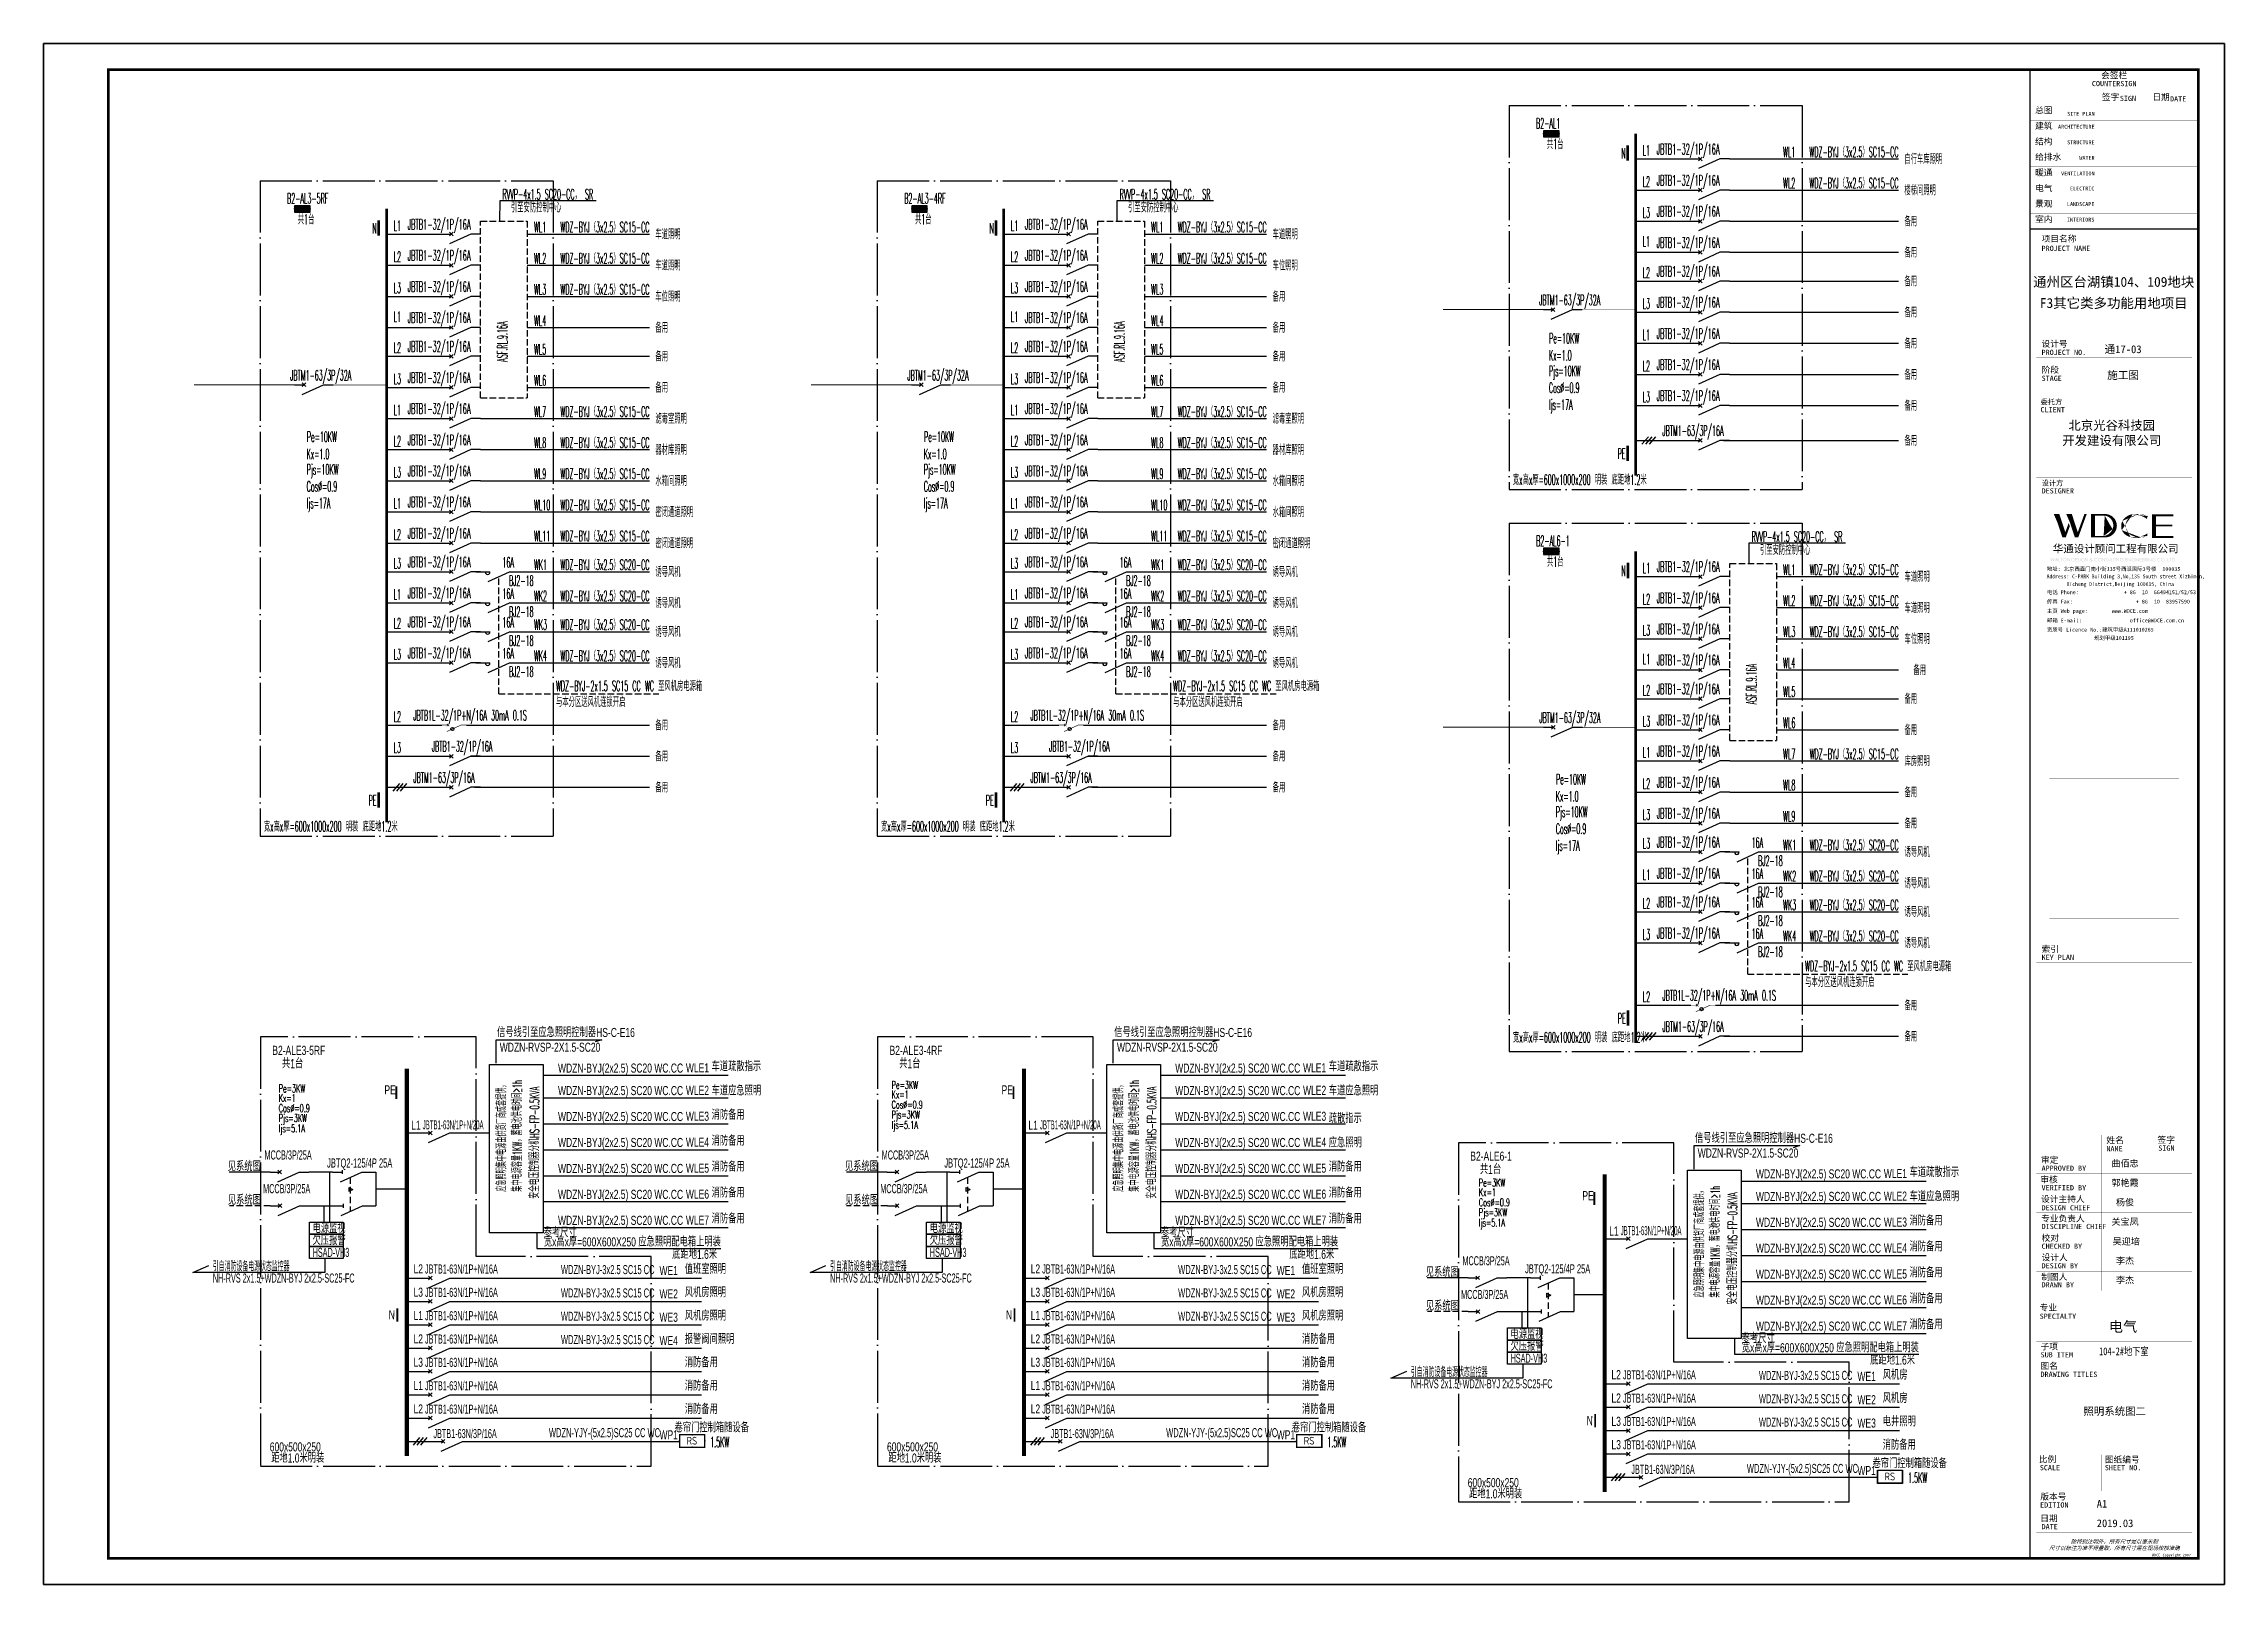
# Model space of a CAD drawing. Extents: x 776418 to 2076422, y -1170708 to 498544.
# Drawn here: x 1159593 to 1243693, y -689394 to -629994 of the extents above; entities that cross this region are included whole.
import ezdxf
from ezdxf.enums import TextEntityAlignment as Align

# ---------------------------------------------------------------- set-up
doc = ezdxf.new("R2010")
doc.units = 0
doc.header["$LTSCALE"] = 1000
doc.header["$MEASUREMENT"] = 0
for name, pattern in [('CONTINOUS', [0]), ('DASH', [0.35, 0.25, -0.1]), ('DOTE', [2.42, 2, -0.2, 0.02, -0.2]), ('HIDDEN', [0.375, 0.25, -0.125])]:
    doc.linetypes.add(name, pattern=pattern)
doc.layers.get('0').update_dxf_attribs({"linetype": 'CONTINUOUS'})
for name, color, linetype in [('D-TEXT', 7, 'CONTINUOUS'), ('DIM-动力', 3, 'CONTINUOUS'), ('DQ', 255, 'CONTINOUS'), ('EL-1', 4, 'DASH'), ('EL-TEXT', 3, 'CONTINUOUS'), ('ELEMENT', 3, 'CONTINUOUS'), ('EQUIP-消防', 80, 'CONTINUOUS'), ('EQUIP-箱柜', 3, 'CONTINUOUS'), ('LAYER3', 7, 'DOTE'), ('PUB_TEXT', 255, 'CONTINUOUS'), ('SHEET_LINE', 6, 'CONTINUOUS'), ('SHEET_TEXT', 7, 'CONTINUOUS'), ('SIG_TEXT', 7, 'CONTINUOUS'), ('TEL_SYMB', 3, 'CONTINUOUS'), ('TEL_TEXT', 3, 'CONTINUOUS'), ('TEL_TITLE', 7, 'CONTINUOUS'), ('WIRE', 4, 'CONTINUOUS'), ('WIRE-动力', 2, 'CONTINUOUS'), ('WIRE-应急', 2, 'DASH'), ('WIRE-照明', 1, 'CONTINUOUS'), ('WIRE-通讯', 4, 'CONTINUOUS'), ('XT', 6, 'CONTINUOUS'), ('字', 7, 'CONTINUOUS')]:
    doc.layers.add(name, color=color, linetype=linetype)
doc.styles.add('_COMPLEX', font='ROS', dxfattribs={"width": 0.6, "bigfont": 'JD'})
doc.styles.add('_HZTXT', font='txt.shx', dxfattribs={"width": 0.8, "bigfont": 'HZTXT.shx'})
doc.styles.add('_JD', font='ros.shx', dxfattribs={"width": 0.8, "bigfont": 'JD.shx'})
doc.styles.add('_TCH_LABEL', font='COMPLEX', dxfattribs={"bigfont": 'GBCBIG'})
doc.styles.add('_TEL_DIM', font='SIMPLEX', dxfattribs={"width": 0.7, "height": 3.5, "bigfont": 'HZTXT'})
doc.styles.add('B', font='ros.shx', dxfattribs={"width": 0.8, "bigfont": 'jd.shx'})
doc.styles.add('DIM_FONT', font='SIMPLEX', dxfattribs={"width": 0.7, "bigfont": 'GBCBIG'})
doc.styles.get("Standard").update_dxf_attribs({"font": 'gbenor.shx', "bigfont": 'gbcbig.shx'})
doc.styles.add('华文细黑', font='STXIHEI.TTF')

msp = doc.modelspace()

# ---------------------------------------------------------------- texts
at = {"layer": 'D-TEXT', "style": '_HZTXT'}
for s, width, p in [('B2-AL1', 0.45, (1217148, -633263)), ('共1台', 0.45, (1217564, -634064)), ('N', 0.45, (1220433, -634420)), ('L1', 0.45, (1221259, -634312)), ('JBTB1-32/1P/16A', 0.4, (1221801, -634262)), ('WL1', 0.45, (1226675, -634370)), ('WDZ-BYJ（3x2.5）SC15-CC', 0.45, (1227695, -634370)), ('自行车库照明', 0.45, (1231353, -634641)), ('B2-AL3-5RF', 0.45, (1168980, -636162)), ('RVVP-4x1.5 SC20-CC， SR', 0.45, (1177287, -635999)), ('B2-AL3-4RF', 0.45, (1192782, -636162)), ('RVVP-4x1.5 SC20-CC， SR', 0.45, (1201089, -635999)), ('L2', 0.45, (1221259, -635512)), ('JBTB1-32/1P/16A', 0.4, (1221801, -635462)), ('WL2', 0.45, (1226675, -635570)), ('WDZ-BYJ（3x2.5）SC15-CC', 0.45, (1227695, -635570)), ('楼梯间照明', 0.45, (1231353, -635841)), ('共1台', 0.45, (1169396, -636963)), ('引至安防控制中心', 0.45, (1177613, -636504)), ('共1台', 0.45, (1193198, -636963)), ('引至安防控制中心', 0.45, (1201414, -636504)), ('L3', 0.45, (1221259, -636712)), ('JBTB1-32/1P/16A', 0.4, (1221801, -636662)), ('备用', 0.45, (1231355, -637041)), ('N', 0.45, (1172266, -637319)), ('L1', 0.45, (1173092, -637211)), ('JBTB1-32/1P/16A', 0.4, (1173634, -637161)), ('WL1', 0.45, (1178507, -637269)), ('WDZ-BYJ（3x2.5）SC15-CC', 0.45, (1179527, -637269)), ('车道照明 ', 0.45, (1183186, -637539)), ('N', 0.45, (1196067, -637319)), ('L1', 0.45, (1196894, -637211)), ('JBTB1-32/1P/16A', 0.4, (1197436, -637161)), ('WL1', 0.45, (1202309, -637269)), ('WDZ-BYJ（3x2.5）SC15-CC', 0.45, (1203329, -637269)), ('车道照明 ', 0.45, (1206988, -637539)), ('L1', 0.45, (1221259, -637821)), ('JBTB1-32/1P/16A', 0.4, (1221801, -637862)), ('L2', 0.45, (1173092, -638411)), ('JBTB1-32/1P/16A', 0.4, (1173634, -638361)), ('WL2', 0.45, (1178507, -638469)), ('WDZ-BYJ（3x2.5）SC15-CC', 0.45, (1179527, -638469)), ('车道照明 ', 0.45, (1183186, -638739)), ('L2', 0.45, (1196894, -638411)), ('JBTB1-32/1P/16A', 0.4, (1197436, -638361)), ('WL2', 0.45, (1202309, -638469)), ('WDZ-BYJ（3x2.5）SC15-CC', 0.45, (1203329, -638469)), ('车位照明 ', 0.45, (1206988, -638739)), ('备用', 0.45, (1231355, -638241)), ('JBTB1-32/1P/16A', 0.4, (1173634, -639561)), ('JBTB1-32/1P/16A', 0.4, (1197436, -639561)), ('L2', 0.45, (1221259, -639021)), ('JBTB1-32/1P/16A', 0.4, (1221801, -638971)), ('备用', 0.45, (1231355, -639349)), ('L3', 0.45, (1173092, -639611)), ('WL3', 0.45, (1178507, -639669)), ('WDZ-BYJ（3x2.5）SC15-CC', 0.45, (1179527, -639669)), ('车位照明 ', 0.45, (1183186, -639939)), ('L3', 0.45, (1196894, -639611)), ('WL3', 0.45, (1202309, -639669)), ('备用', 0.45, (1206989, -639939)), ('JBTM1-63/3P/32A', 0.45, (1217269, -640082, 0)), ('L3', 0.45, (1221259, -640221)), ('JBTB1-32/1P/16A', 0.4, (1221801, -640171)), ('L1', 0.45, (1173092, -640720)), ('JBTB1-32/1P/16A', 0.4, (1173634, -640761)), ('WL4', 0.45, (1178507, -640869)), ('备用', 0.45, (1183187, -641139)), ('L1', 0.45, (1196894, -640720)), ('JBTB1-32/1P/16A', 0.4, (1197436, -640761)), ('WL4', 0.45, (1202309, -640869)), ('备用', 0.45, (1206989, -641139)), ('备用', 0.45, (1231355, -640549)), ('L2', 0.45, (1173092, -641920)), ('JBTB1-32/1P/16A', 0.4, (1173634, -641870)), ('WL5', 0.45, (1178507, -641978)), ('L2', 0.45, (1196894, -641920)), ('JBTB1-32/1P/16A', 0.4, (1197436, -641870)), ('WL5', 0.45, (1202309, -641978)), ('Pe=10KW', 0.45, (1217651, -641553)), ('L1', 0.45, (1221259, -641421)), ('JBTB1-32/1P/16A', 0.4, (1221801, -641371)), ('备用', 0.45, (1231355, -641749)), ('JBTM1-63/3P/32A', 0.45, (1169102, -642981, 0)), ('备用', 0.45, (1183187, -642248)), ('JBTM1-63/3P/32A', 0.45, (1192904, -642981, 0)), ('备用', 0.45, (1206989, -642248)), ('Kx=1.0', 0.45, (1217643, -642212)), ('Pjs=10KW', 0.45, (1217643, -642812)), ('L2', 0.45, (1221259, -642621)), ('JBTB1-32/1P/16A', 0.4, (1221801, -642571)), ('备用', 0.45, (1231355, -642949)), ('L3', 0.45, (1173092, -643120)), ('JBTB1-32/1P/16A', 0.4, (1173634, -643070)), ('WL6', 0.45, (1178507, -643178)), ('备用', 0.45, (1183187, -643448)), ('L3', 0.45, (1196894, -643120)), ('JBTB1-32/1P/16A', 0.4, (1197436, -643070)), ('WL6', 0.45, (1202309, -643178)), ('备用', 0.45, (1206989, -643448)), ('Cos%%C=0.9', 0.45, (1217643, -643462)), ('JBTB1-32/1P/16A', 0.4, (1221801, -643771)), ('L1', 0.45, (1173092, -644320)), ('JBTB1-32/1P/16A', 0.4, (1173634, -644270)), ('WL7', 0.45, (1178507, -644378)), ('WDZ-BYJ（3x2.5）SC15-CC', 0.45, (1179527, -644378)), ('滤毒室照明', 0.45, (1183187, -644648)), ('L1', 0.45, (1196894, -644320)), ('JBTB1-32/1P/16A', 0.4, (1197436, -644270)), ('WL7', 0.45, (1202309, -644378)), ('WDZ-BYJ（3x2.5）SC15-CC', 0.45, (1203329, -644378)), ('滤毒室照明', 0.45, (1206989, -644648)), ('Ijs=17A', 0.45, (1217643, -644112)), ('L3', 0.45, (1221259, -643821)), ('备用', 0.45, (1231355, -644149)), ('Pe=10KW', 0.45, (1169744, -645351)), ('JBTB1-32/1P/16A', 0.4, (1173634, -645470)), ('Pe=10KW', 0.45, (1193546, -645351)), ('JBTB1-32/1P/16A', 0.4, (1197436, -645470)), ('JBTM1-63/3P/16A', 0.45, (1222019, -645118)), ('Kx=1.0', 0.45, (1169736, -646011)), ('L2', 0.45, (1173092, -645520)), ('WL8', 0.45, (1178507, -645578)), ('WDZ-BYJ（3x2.5）SC15-CC', 0.45, (1179527, -645578)), ('器材库照明', 0.45, (1183187, -645848)), ('Kx=1.0', 0.45, (1193538, -646011)), ('L2', 0.45, (1196894, -645520)), ('WL8', 0.45, (1202309, -645578)), ('WDZ-BYJ（3x2.5）SC15-CC', 0.45, (1203329, -645578)), ('器材库照明', 0.45, (1206989, -645848)), ('PE', 0.45, (1220294, -645998)), ('备用', 0.45, (1231355, -645495)), ('Pjs=10KW', 0.45, (1169736, -646611)), ('L3', 0.45, (1173092, -646720)), ('JBTB1-32/1P/16A', 0.4, (1173634, -646670)), ('WL9', 0.45, (1178507, -646778)), ('WDZ-BYJ（3x2.5）SC15-CC', 0.45, (1179527, -646778)), ('水箱间照明', 0.45, (1183187, -647048)), ('Pjs=10KW', 0.45, (1193538, -646611)), ('L3', 0.45, (1196894, -646720)), ('JBTB1-32/1P/16A', 0.4, (1197436, -646670)), ('WL9', 0.45, (1202309, -646778)), ('WDZ-BYJ（3x2.5）SC15-CC', 0.45, (1203329, -646778)), ('水箱间照明', 0.45, (1206989, -647048)), ('宽x高x厚=600x1000x200 明装 底距地1.2米', 0.45, (1216254, -647000)), ('Cos%%C=0.9', 0.45, (1169736, -647261)), ('Ijs=17A', 0.45, (1169736, -647911)), ('L1', 0.45, (1173092, -647920)), ('JBTB1-32/1P/16A', 0.4, (1173634, -647870)), ('WDZ-BYJ（3x2.5）SC15-CC', 0.45, (1179527, -647978)), ('Cos%%C=0.9', 0.45, (1193538, -647261)), ('Ijs=17A', 0.45, (1193538, -647911)), ('L1', 0.45, (1196894, -647920)), ('JBTB1-32/1P/16A', 0.4, (1197436, -647870)), ('WDZ-BYJ（3x2.5）SC15-CC', 0.45, (1203329, -647978)), ('WL10', 0.45, (1178507, -647978)), ('密闭通道照明', 0.45, (1183187, -648248)), ('WL10', 0.45, (1202309, -647978)), ('水箱间照明', 0.45, (1206989, -648248)), ('L2', 0.45, (1173092, -649120)), ('JBTB1-32/1P/16A', 0.4, (1173634, -649070)), ('WL11', 0.45, (1178507, -649178)), ('WDZ-BYJ（3x2.5）SC15-CC', 0.45, (1179527, -649178)), ('密闭通道照明', 0.45, (1183187, -649448)), ('L2', 0.45, (1196894, -649120)), ('JBTB1-32/1P/16A', 0.4, (1197436, -649070)), ('WL11', 0.45, (1202309, -649178)), ('WDZ-BYJ（3x2.5）SC15-CC', 0.45, (1203329, -649178)), ('密闭通道照明', 0.45, (1206989, -649448)), ('B2-AL6-1', 0.45, (1217152, -649362)), ('RVVP-4x1.5 SC20-CC， SR', 0.45, (1225459, -649200)), ('L3', 0.45, (1173092, -650229)), ('JBTB1-32/1P/16A', 0.4, (1173634, -650179)), ('16A', 0.45, (1177287, -650194)), ('WK1', 0.45, (1178507, -650287)), ('WDZ-BYJ（3x2.5）SC20-CC', 0.45, (1179527, -650287)), ('L3', 0.45, (1196894, -650229)), ('JBTB1-32/1P/16A', 0.4, (1197436, -650179)), ('16A', 0.45, (1201089, -650194)), ('WK1', 0.45, (1202309, -650287)), ('WDZ-BYJ（3x2.5）SC20-CC', 0.45, (1203329, -650287)), ('共1台', 0.45, (1217568, -650164)), ('L1', 0.45, (1221263, -650412)), ('JBTB1-32/1P/16A', 0.4, (1221805, -650362)), ('引至安防控制中心', 0.45, (1225784, -649705)), ('WL1', 0.45, (1226679, -650470)), ('WDZ-BYJ（3x2.5）SC15-CC', 0.45, (1227699, -650470)), ('JBTB1-32/1P/16A', 0.4, (1173634, -651379)), ('BJ2-18', 0.45, (1177540, -650897)), ('诱导风机 ', 0.45, (1183187, -650557)), ('JBTB1-32/1P/16A', 0.4, (1197436, -651379)), ('BJ2-18', 0.45, (1201342, -650897)), ('诱导风机 ', 0.45, (1206989, -650557)), ('N', 0.45, (1220437, -650519)), ('车道照明 ', 0.45, (1231358, -650740)), ('L1', 0.45, (1173092, -651429)), ('16A', 0.45, (1177287, -651394)), ('BJ2-18', 0.45, (1177540, -652097)), ('WK2', 0.45, (1178507, -651487)), ('WDZ-BYJ（3x2.5）SC20-CC', 0.45, (1179527, -651487)), ('诱导风机 ', 0.45, (1183187, -651757)), ('L1', 0.45, (1196894, -651429)), ('16A', 0.45, (1201089, -651394)), ('BJ2-18', 0.45, (1201342, -652097)), ('WK2', 0.45, (1202309, -651487)), ('WDZ-BYJ（3x2.5）SC20-CC', 0.45, (1203329, -651487)), ('诱导风机 ', 0.45, (1206989, -651757)), ('L2', 0.45, (1221263, -651612)), ('JBTB1-32/1P/16A', 0.4, (1221805, -651562)), ('WL2', 0.45, (1226679, -651670)), ('WDZ-BYJ（3x2.5）SC15-CC', 0.45, (1227699, -651670)), ('车道照明 ', 0.45, (1231358, -651940)), ('L2', 0.45, (1173092, -652538)), ('JBTB1-32/1P/16A', 0.4, (1173634, -652488)), ('16A', 0.45, (1177287, -652503)), ('WK3', 0.45, (1178507, -652596)), ('WDZ-BYJ（3x2.5）SC20-CC', 0.45, (1179527, -652596)), ('诱导风机 ', 0.45, (1183187, -652866)), ('L2', 0.45, (1196894, -652538)), ('JBTB1-32/1P/16A', 0.4, (1197436, -652488)), ('16A', 0.45, (1201089, -652503)), ('WK3', 0.45, (1202309, -652596)), ('WDZ-BYJ（3x2.5）SC20-CC', 0.45, (1203329, -652596)), ('诱导风机 ', 0.45, (1206989, -652866)), ('L3', 0.45, (1221263, -652812)), ('JBTB1-32/1P/16A', 0.4, (1221805, -652762)), ('WL3', 0.45, (1226679, -652870)), ('WDZ-BYJ（3x2.5）SC15-CC', 0.45, (1227699, -652870)), ('L3', 0.45, (1173092, -653738)), ('JBTB1-32/1P/16A', 0.4, (1173634, -653688)), ('16A', 0.45, (1177287, -653703)), ('BJ2-18', 0.45, (1177540, -653206)), ('WK4', 0.45, (1178507, -653796)), ('WDZ-BYJ（3x2.5）SC20-CC', 0.45, (1179527, -653796)), ('L3', 0.45, (1196894, -653738)), ('JBTB1-32/1P/16A', 0.4, (1197436, -653688)), ('16A', 0.45, (1201089, -653703)), ('BJ2-18', 0.45, (1201342, -653206)), ('WK4', 0.45, (1202309, -653796)), ('WDZ-BYJ（3x2.5）SC20-CC', 0.45, (1203329, -653796)), ('车位照明 ', 0.45, (1231358, -653140)), ('BJ2-18', 0.45, (1177540, -654406)), ('诱导风机 ', 0.45, (1183187, -654066)), ('BJ2-18', 0.45, (1201342, -654406)), ('诱导风机 ', 0.45, (1206989, -654066)), ('L1', 0.45, (1221263, -653921)), ('JBTB1-32/1P/16A', 0.4, (1221805, -653962)), ('WL4', 0.45, (1226679, -654070)), ('备用', 0.45, (1231700, -654340)), ('与本分区送风机连锁开启', 0.45, (1179355, -655568)), ('WDZ-BYJ-2x1.5 SC15 CC WC 至风机房电源箱', 0.45, (1179355, -654957)), ('与本分区送风机连锁开启', 0.45, (1203157, -655568)), ('WDZ-BYJ-2x1.5 SC15 CC WC 至风机房电源箱', 0.45, (1203157, -654957)), ('L2', 0.45, (1221263, -655121)), ('JBTB1-32/1P/16A', 0.4, (1221805, -655071)), ('WL5', 0.45, (1226679, -655179)), ('备用', 0.45, (1231359, -655449)), ('L2', 0.45, (1173092, -656138)), ('JBTB1L-32/1P+N/16A 30mA 0.1S', 0.45, (1173850, -656088)), ('L2', 0.45, (1196894, -656138)), ('JBTB1L-32/1P+N/16A 30mA 0.1S', 0.45, (1197651, -656088)), ('JBTM1-63/3P/32A', 0.45, (1217273, -656182, 0)), ('L3', 0.45, (1221263, -656321)), ('JBTB1-32/1P/16A', 0.4, (1221805, -656271)), ('WL6', 0.45, (1226679, -656379)), ('JBTB1-32/1P/16A', 0.45, (1174564, -657288)), ('备用', 0.45, (1183187, -656466)), ('JBTB1-32/1P/16A', 0.45, (1198366, -657288)), ('备用', 0.45, (1206989, -656466)), ('备用', 0.45, (1231359, -656649)), ('L3', 0.45, (1173092, -657338)), ('备用', 0.45, (1183187, -657666)), ('L3', 0.45, (1196894, -657338)), ('备用', 0.45, (1206989, -657666)), ('L1', 0.45, (1221263, -657521)), ('JBTB1-32/1P/16A', 0.4, (1221805, -657471)), ('WL7', 0.45, (1226679, -657579)), ('WDZ-BYJ（3x2.5）SC15-CC', 0.45, (1227699, -657579)), ('库房照明', 0.45, (1231359, -657849)), ('JBTM1-63/3P/16A', 0.45, (1173852, -658488)), ('备用', 0.45, (1183187, -658865)), ('JBTM1-63/3P/16A', 0.45, (1197654, -658488)), ('备用', 0.45, (1206989, -658865)), ('Pe=10KW', 0.45, (1217916, -658552)), ('L2', 0.45, (1221263, -658721)), ('JBTB1-32/1P/16A', 0.4, (1221805, -658671)), ('WL8', 0.45, (1226679, -658779)), ('PE', 0.45, (1172127, -659368)), ('PE', 0.45, (1195929, -659368)), ('Kx=1.0', 0.45, (1217908, -659211)), ('备用', 0.45, (1231359, -659049)), ('宽x高x厚=600x1000x200 明装 底距地1.2米', 0.45, (1168087, -660370)), ('宽x高x厚=600x1000x200 明装 底距地1.2米', 0.45, (1191888, -660370)), ('Cos%%C=0.9', 0.45, (1217908, -660461)), ('Pjs=10KW', 0.45, (1217908, -659811)), ('L3', 0.45, (1221263, -659921)), ('JBTB1-32/1P/16A', 0.4, (1221805, -659871)), ('WL9', 0.45, (1226679, -659979)), ('备用', 0.45, (1231359, -660249)), ('Ijs=17A', 0.45, (1217908, -661111)), ('L3', 0.45, (1221263, -661030)), ('JBTB1-32/1P/16A', 0.4, (1221805, -660980)), ('16A', 0.45, (1225459, -660994)), ('WK1', 0.45, (1226679, -661088)), ('WDZ-BYJ（3x2.5）SC20-CC', 0.45, (1227699, -661088)), ('诱导风机 ', 0.45, (1231359, -661358)), ('L1', 0.45, (1221263, -662230)), ('JBTB1-32/1P/16A', 0.4, (1221805, -662180)), ('16A', 0.45, (1225459, -662194)), ('BJ2-18', 0.45, (1225712, -661698)), ('WDZ-BYJ（3x2.5）SC20-CC', 0.45, (1227699, -662288)), ('BJ2-18', 0.45, (1225712, -662898)), ('WK2', 0.45, (1226679, -662288)), ('诱导风机 ', 0.45, (1231359, -662558)), ('L2', 0.45, (1221263, -663339)), ('JBTB1-32/1P/16A', 0.4, (1221805, -663289)), ('16A', 0.45, (1225459, -663303)), ('WK3', 0.45, (1226679, -663397)), ('WDZ-BYJ（3x2.5）SC20-CC', 0.45, (1227699, -663397)), ('诱导风机 ', 0.45, (1231359, -663667)), ('L3', 0.45, (1221263, -664539)), ('JBTB1-32/1P/16A', 0.4, (1221805, -664489)), ('16A', 0.45, (1225459, -664503)), ('BJ2-18', 0.45, (1225712, -664006)), ('WK4', 0.45, (1226679, -664597)), ('WDZ-BYJ（3x2.5）SC20-CC', 0.45, (1227699, -664597)), ('BJ2-18', 0.45, (1225712, -665206)), ('诱导风机 ', 0.45, (1231359, -664867)), ('与本分区送风机连锁开启', 0.45, (1227526, -666368)), ('WDZ-BYJ-2x1.5 SC15 CC WC 至风机房电源箱', 0.45, (1227526, -665757)), ('L2', 0.45, (1221263, -666939)), ('JBTB1L-32/1P+N/16A 30mA 0.1S', 0.45, (1222021, -666888)), ('备用', 0.45, (1231359, -667267)), ('PE', 0.45, (1220299, -667770)), ('JBTM1-63/3P/16A', 0.45, (1222024, -668088)), ('宽x高x厚=600x1000x200 明装 底距地1.2米', 0.45, (1216258, -668500)), ('备用', 0.45, (1231359, -668466)), ('1.5KW', 0.45, (1185299, -684106)), ('1.5KW', 0.45, (1209101, -684106)), ('1.5KW', 0.45, (1231497, -685484))]:
    msp.add_text(s, height=400, dxfattribs=dict(at, width=width)).set_placement(p)
at = {"layer": 'D-TEXT', "style": '_HZTXT', "width": 0.45}
for p in [(1177479, -642263), (1201281, -642263), (1225650, -655464)]:
    msp.add_text('ASF.RL.9.16A', height=400, rotation=90, dxfattribs=at).set_placement(p)
at = {"layer": 'EL-TEXT', "style": '华文细黑'}
msp.add_text('照明系统图二', height=294, dxfattribs=at).set_placement((1238260, -682866))
at = {"layer": 'PUB_TEXT', "style": '_HZTXT'}
for s, width, p in [('集中电源容量1KW，蓄电池供电时间≥1h', 0.5, (1178032, -674257)), ('安全电压控制器分机HS-FP-0.5KVA ', 0.55, (1178700, -674524)), ('集中电源容量1KW，蓄电池供电时间≥1h', 0.5, (1201834, -674257)), ('安全电压控制器分机HS-FP-0.5KVA ', 0.55, (1202502, -674524)), ('应急照明集中电源由供货厂商成套提供，', 0.5, (1177432, -674257)), ('应急照明集中电源由供货厂商成套提供，', 0.5, (1201234, -674257)), ('应急照明集中电源由供货厂商成套提供，', 0.5, (1223630, -678336)), ('集中电源容量1KW，蓄电池供电时间≥1h', 0.5, (1224231, -678336)), ('安全电压控制器分机HS-FP-0.5KVA ', 0.55, (1224899, -678603))]:
    msp.add_text(s, height=350, rotation=90, dxfattribs=dict(at, width=width)).set_placement(p)
at = {"layer": 'SHEET_TEXT', "style": '华文细黑'}
msp.add_text('吴迎培', height=250, dxfattribs=at).set_placement((1239385, -676047), align=Align.TOP_LEFT)
for tag, p in [('曲佰忠', (1239862, -673039)), ('郭艳霞', (1239862, -673789)), ('关宝凤', (1239862, -675289)), ('杨俊', (1239862, -674539)), ('李杰', (1239862, -676789)), ('李杰', (1239862, -677539))]:
    msp.add_attdef(tag, text='', height=250, dxfattribs=at).set_placement(p, align=Align.TOP_CENTER)
at = {"layer": 'SIG_TEXT', "style": '_TEL_DIM', "width": 0.5}
for s, p in [('Pe=3KW', (1168660, -670426)), ('Pe=3KW', (1192295, -670290)), ('Cos%%C=0.9', (1168660, -671185)), ('Kx=1', (1168660, -670794)), ('Cos%%C=0.9', (1192295, -671049)), ('Kx=1', (1192295, -670658)), ('Pjs=3KW', (1192295, -671432)), ('Pjs=3KW', (1168660, -671568)), ('Ijs=5.1A', (1168660, -671966)), ('Ijs=5.1A', (1192295, -671830)), ('Pe=3KW', (1214942, -674057)), ('Kx=1', (1214942, -674426)), ('Cos%%C=0.9', (1214942, -674816)), ('Pjs=3KW', (1214942, -675200)), ('Ijs=5.1A', (1214942, -675598))]:
    msp.add_text(s, height=300, dxfattribs=at).set_placement(p)
at = {"layer": 'TEL_TEXT', "ltscale": 2}
for s, style, width, p in [('信号线引至应急照明控制器HS-C-E16 ', '_COMPLEX', 0.7, (1177080, -668292)), ('WDZN-RVSP-2X1.5-SC20', '_COMPLEX', 0.7, (1177185, -668860)), ('信号线引至应急照明控制器HS-C-E16 ', '_COMPLEX', 0.7, (1200881, -668292)), ('WDZN-RVSP-2X1.5-SC20', '_COMPLEX', 0.7, (1200987, -668860)), ('B2-ALE3-5RF', '_COMPLEX', 0.7, (1168414, -668980)), ('WDZN-BYJ(2x2.5) SC20 WC.CC', '_COMPLEX', 0.7, (1179431, -669664)), ('WLE1', '_COMPLEX', 0.7, (1184362, -669654)), ('车道疏散指示', '_COMPLEX', 0.7, (1185354, -669605)), ('B2-ALE3-4RF', '_COMPLEX', 0.7, (1192216, -668980)), ('WDZN-BYJ(2x2.5) SC20 WC.CC', '_COMPLEX', 0.7, (1203233, -669664)), ('WLE1', '_COMPLEX', 0.7, (1208163, -669654)), ('车道疏散指示', '_COMPLEX', 0.7, (1209155, -669605)), ('WDZN-BYJ(2x2.5) SC20 WC.CC', '_COMPLEX', 0.7, (1179431, -670532)), ('WLE2', '_COMPLEX', 0.7, (1184362, -670522)), ('车道应急照明', '_COMPLEX', 0.7, (1185354, -670541)), ('WDZN-BYJ(2x2.5) SC20 WC.CC', '_COMPLEX', 0.7, (1203233, -670532)), ('WLE2', '_COMPLEX', 0.7, (1208163, -670522)), ('车道应急照明', '_COMPLEX', 0.7, (1209155, -670541)), ('消防备用', '_COMPLEX', 0.7, (1185354, -671474)), ('L1', '_COMPLEX', 0.7, (1173768, -671868)), ('JBTB1-63N/1P+N/20A', '_COMPLEX', 0.4, (1174212, -671853)), ('WDZN-BYJ(2x2.5) SC20 WC.CC', '_COMPLEX', 0.7, (1179431, -671532)), ('WLE3', '_COMPLEX', 0.7, (1184362, -671522)), ('L1', '_COMPLEX', 0.7, (1197570, -671868)), ('JBTB1-63N/1P+N/20A', '_COMPLEX', 0.4, (1198014, -671853)), ('WDZN-BYJ(2x2.5) SC20 WC.CC', '_COMPLEX', 0.7, (1203233, -671532)), ('WLE3', '_COMPLEX', 0.7, (1208163, -671522)), ('疏散指示', '_COMPLEX', 0.7, (1209155, -671606)), ('MCCB/3P/25A', '_JD', 0.55, (1168112, -673014)), ('WDZN-BYJ(2x2.5) SC20 WC.CC', '_COMPLEX', 0.7, (1179431, -672533)), ('WLE4', '_COMPLEX', 0.7, (1184362, -672522)), ('消防备用', '_COMPLEX', 0.7, (1185354, -672474)), ('MCCB/3P/25A', '_JD', 0.55, (1191914, -673014)), ('WDZN-BYJ(2x2.5) SC20 WC.CC', '_COMPLEX', 0.7, (1203233, -672533)), ('WLE4', '_COMPLEX', 0.7, (1208163, -672522)), ('应急照明', '_COMPLEX', 0.7, (1209155, -672542)), ('B2-ALE6-1', '_COMPLEX', 0.7, (1214613, -673059)), ('信号线引至应急照明控制器HS-C-E16 ', '_COMPLEX', 0.7, (1223278, -672370)), ('WDZN-RVSP-2X1.5-SC20', '_COMPLEX', 0.7, (1223383, -672939)), ('WDZN-BYJ(2x2.5) SC20 WC.CC', '_COMPLEX', 0.7, (1179431, -673533)), ('WLE5', '_COMPLEX', 0.7, (1184362, -673523)), ('消防备用', '_COMPLEX', 0.7, (1185354, -673474)), ('WDZN-BYJ(2x2.5) SC20 WC.CC', '_COMPLEX', 0.7, (1203233, -673533)), ('WLE5', '_COMPLEX', 0.7, (1208163, -673523)), ('消防备用', '_COMPLEX', 0.7, (1209155, -673474)), ('WDZN-BYJ(2x2.5) SC20 WC.CC', '_COMPLEX', 0.7, (1225629, -673743)), ('WLE1', '_COMPLEX', 0.7, (1230560, -673732)), ('车道疏散指示', '_COMPLEX', 0.7, (1231552, -673684)), ('MCCB/3P/25A', '_JD', 0.55, (1168058, -674313)), ('WDZN-BYJ(2x2.5) SC20 WC.CC', '_COMPLEX', 0.7, (1179431, -674533)), ('WLE6', '_COMPLEX', 0.7, (1184362, -674523)), ('消防备用', '_COMPLEX', 0.7, (1185354, -674475)), ('MCCB/3P/25A', '_JD', 0.55, (1191859, -674313)), ('WDZN-BYJ(2x2.5) SC20 WC.CC', '_COMPLEX', 0.7, (1203233, -674533)), ('WLE6', '_COMPLEX', 0.7, (1208163, -674523)), ('消防备用', '_COMPLEX', 0.7, (1209155, -674475)), ('WDZN-BYJ(2x2.5) SC20 WC.CC', '_COMPLEX', 0.7, (1225629, -674611)), ('WLE2', '_COMPLEX', 0.7, (1230560, -674600)), ('车道应急照明', '_COMPLEX', 0.7, (1231552, -674620)), ('WDZN-BYJ(2x2.5) SC20 WC.CC', '_COMPLEX', 0.7, (1179431, -675534)), ('WLE7', '_COMPLEX', 0.7, (1184362, -675523)), ('消防备用', '_COMPLEX', 0.7, (1185354, -675475)), ('WDZN-BYJ(2x2.5) SC20 WC.CC', '_COMPLEX', 0.7, (1203233, -675534)), ('WLE7', '_COMPLEX', 0.7, (1208163, -675523)), ('消防备用', '_COMPLEX', 0.7, (1209155, -675475)), ('WDZN-BYJ(2x2.5) SC20 WC.CC', '_COMPLEX', 0.7, (1225629, -675611)), ('WLE3', '_COMPLEX', 0.7, (1230560, -675601)), ('消防备用', '_COMPLEX', 0.7, (1231552, -675553)), ('欠压报警', '_COMPLEX', 0.7, (1169967, -676307, 37)), ('电源监视', '_COMPLEX', 0.7, (1169963, -675853, 37)), ('参考尺寸', '_COMPLEX', 0.7, (1178878, -676007, 0)), ('宽x高x厚=600X600X250 应急照明配电箱上明装 ', '_COMPLEX', 0.7, (1178885, -676365, 0)), ('欠压报警', '_COMPLEX', 0.7, (1193768, -676307, 37)), ('电源监视', '_COMPLEX', 0.7, (1193765, -675853, 37)), ('参考尺寸', '_COMPLEX', 0.7, (1202680, -676007, 0)), ('宽x高x厚=600X600X250 应急照明配电箱上明装 ', '_COMPLEX', 0.7, (1202686, -676365, 0)), ('L1', '_COMPLEX', 0.7, (1219967, -675947)), ('JBTB1-63N/1P+N/20A', '_COMPLEX', 0.4, (1220410, -675932)), ('引自消防设备电源状态监控器 ', '_COMPLEX', 0.5, (1166120, -677316)), ('HSAD-VH3', '_COMPLEX', 0.5, (1169967, -676770)), ('底距地1.6米', '_COMPLEX', 0.7, (1183834, -676844, 0)), ('引自消防设备电源状态监控器 ', '_COMPLEX', 0.5, (1189922, -677316)), ('HSAD-VH3', '_COMPLEX', 0.5, (1193769, -676770)), ('底距地1.6米', '_COMPLEX', 0.7, (1207635, -676844, 0)), ('MCCB/3P/25A', '_JD', 0.55, (1214310, -677093)), ('WDZN-BYJ(2x2.5) SC20 WC.CC', '_COMPLEX', 0.7, (1225629, -676611)), ('WLE4', '_COMPLEX', 0.7, (1230560, -676601)), ('消防备用', '_COMPLEX', 0.7, (1231552, -676553)), ('NH-RVS 2x1.5+WDZN-BYJ 2x2.5-SC25-FC ', '_COMPLEX', 0.5, (1166120, -677759)), ('L2', '_COMPLEX', 0.7, (1173858, -677405)), ('JBTB1-63N/1P+N/16A', '_COMPLEX', 0.5, (1174302, -677410)), ('WDZN-BYJ-3x2.5 SC15 CC', '_COMPLEX', 0.6, (1179544, -677433)), ('WE1', '_COMPLEX', 0.7, (1183344, -677471)), ('值班室照明', '_COMPLEX', 0.7, (1184320, -677419)), ('NH-RVS 2x1.5+WDZN-BYJ 2x2.5-SC25-FC ', '_COMPLEX', 0.5, (1189922, -677759)), ('L2', '_COMPLEX', 0.7, (1197659, -677405)), ('JBTB1-63N/1P+N/16A', '_COMPLEX', 0.5, (1198104, -677410)), ('WDZN-BYJ-3x2.5 SC15 CC', '_COMPLEX', 0.6, (1203346, -677433)), ('WE1', '_COMPLEX', 0.7, (1207146, -677471)), ('值班室照明', '_COMPLEX', 0.7, (1208122, -677419)), ('WDZN-BYJ(2x2.5) SC20 WC.CC', '_COMPLEX', 0.7, (1225629, -677612)), ('WLE5', '_COMPLEX', 0.7, (1230560, -677602)), ('消防备用', '_COMPLEX', 0.7, (1231552, -677553)), ('L3', '_COMPLEX', 0.7, (1173858, -678305)), ('JBTB1-63N/1P+N/16A', '_COMPLEX', 0.5, (1174302, -678310)), ('WDZN-BYJ-3x2.5 SC15 CC', '_COMPLEX', 0.6, (1179544, -678333)), ('风机房照明', '_COMPLEX', 0.7, (1184320, -678319)), ('L3', '_COMPLEX', 0.7, (1197659, -678305)), ('JBTB1-63N/1P+N/16A', '_COMPLEX', 0.5, (1198104, -678310)), ('WDZN-BYJ-3x2.5 SC15 CC', '_COMPLEX', 0.6, (1203346, -678333)), ('风机房照明', '_COMPLEX', 0.7, (1208122, -678319)), ('MCCB/3P/25A', '_JD', 0.55, (1214256, -678392)), ('WDZN-BYJ(2x2.5) SC20 WC.CC', '_COMPLEX', 0.7, (1225629, -678612)), ('WLE6', '_COMPLEX', 0.7, (1230560, -678602)), ('消防备用', '_COMPLEX', 0.7, (1231552, -678554)), ('L1', '_COMPLEX', 0.7, (1173858, -679205)), ('JBTB1-63N/1P+N/16A', '_COMPLEX', 0.5, (1174302, -679210)), ('WDZN-BYJ-3x2.5 SC15 CC', '_COMPLEX', 0.6, (1179544, -679233)), ('风机房照明', '_COMPLEX', 0.7, (1184320, -679219)), ('L1', '_COMPLEX', 0.7, (1197659, -679205)), ('JBTB1-63N/1P+N/16A', '_COMPLEX', 0.5, (1198104, -679210)), ('WDZN-BYJ-3x2.5 SC15 CC', '_COMPLEX', 0.6, (1203346, -679233)), ('风机房照明', '_COMPLEX', 0.7, (1208122, -679219)), ('WDZN-BYJ(2x2.5) SC20 WC.CC', '_COMPLEX', 0.7, (1225629, -679613)), ('WLE7', '_COMPLEX', 0.7, (1230560, -679602)), ('消防备用', '_COMPLEX', 0.7, (1231552, -679554)), ('L2', '_COMPLEX', 0.7, (1173858, -680105)), ('JBTB1-63N/1P+N/16A', '_COMPLEX', 0.5, (1174302, -680110)), ('WDZN-BYJ-3x2.5 SC15 CC', '_COMPLEX', 0.6, (1179544, -680133)), ('报警阀间照明', '_COMPLEX', 0.7, (1184320, -680119)), ('L2', '_COMPLEX', 0.7, (1197659, -680105)), ('JBTB1-63N/1P+N/16A', '_COMPLEX', 0.5, (1198104, -680110)), ('消防备用', '_COMPLEX', 0.7, (1208122, -680119)), ('欠压报警', '_COMPLEX', 0.7, (1216165, -680386, 37)), ('电源监视', '_COMPLEX', 0.7, (1216161, -679932, 37)), ('参考尺寸', '_COMPLEX', 0.7, (1225077, -680086, 0)), ('宽x高x厚=600X600X250 应急照明配电箱上明装 ', '_COMPLEX', 0.7, (1225083, -680444, 0)), ('L3', '_COMPLEX', 0.7, (1173858, -681005)), ('JBTB1-63N/1P+N/16A', '_COMPLEX', 0.5, (1174302, -681010)), ('消防备用', '_COMPLEX', 0.7, (1184320, -681019)), ('L3', '_COMPLEX', 0.7, (1197659, -681005)), ('JBTB1-63N/1P+N/16A', '_COMPLEX', 0.5, (1198104, -681010)), ('消防备用', '_COMPLEX', 0.7, (1208122, -681019)), ('引自消防设备电源状态监控器 ', '_COMPLEX', 0.5, (1212319, -681395)), ('HSAD-VH3', '_COMPLEX', 0.5, (1216166, -680848)), ('L2', '_COMPLEX', 0.7, (1220056, -681484)), ('JBTB1-63N/1P+N/16A', '_COMPLEX', 0.5, (1220501, -681489)), ('WDZN-BYJ-3x2.5 SC15 CC', '_COMPLEX', 0.6, (1225743, -681512)), ('WE1', '_COMPLEX', 0.7, (1229542, -681550)), ('底距地1.6米', '_COMPLEX', 0.7, (1230032, -680923, 0)), ('风机房', '_COMPLEX', 0.7, (1230519, -681498)), ('L1', '_COMPLEX', 0.7, (1173858, -681905)), ('JBTB1-63N/1P+N/16A', '_COMPLEX', 0.5, (1174302, -681910)), ('消防备用', '_COMPLEX', 0.7, (1184320, -681919)), ('L1', '_COMPLEX', 0.7, (1197659, -681905)), ('JBTB1-63N/1P+N/16A', '_COMPLEX', 0.5, (1198104, -681910)), ('消防备用', '_COMPLEX', 0.7, (1208122, -681919)), ('NH-RVS 2x1.5+WDZN-BYJ 2x2.5-SC25-FC ', '_COMPLEX', 0.5, (1212319, -681838)), ('L2', '_COMPLEX', 0.7, (1220056, -682384)), ('JBTB1-63N/1P+N/16A', '_COMPLEX', 0.5, (1220501, -682389)), ('风机房', '_COMPLEX', 0.7, (1230519, -682398)), ('L2', '_COMPLEX', 0.7, (1173858, -682805)), ('JBTB1-63N/1P+N/16A', '_COMPLEX', 0.5, (1174302, -682810)), ('消防备用', '_COMPLEX', 0.7, (1184320, -682819)), ('L2', '_COMPLEX', 0.7, (1197659, -682805)), ('JBTB1-63N/1P+N/16A', '_COMPLEX', 0.5, (1198104, -682810)), ('消防备用', '_COMPLEX', 0.7, (1208122, -682819)), ('WDZN-BYJ-3x2.5 SC15 CC', '_COMPLEX', 0.6, (1225743, -682412)), ('WE2', '_COMPLEX', 0.7, (1229542, -682450)), ('JBTB1-63N/3P/16A', '_COMPLEX', 0.5, (1174626, -683756)), ('WDZN-YJY-(5x2.5)SC25 CC WC ', '_COMPLEX', 0.6, (1179081, -683720)), ('WP1', '_COMPLEX', 0.7, (1183344, -683803)), ('卷帘门控制箱随设备', '_COMPLEX', 0.7, (1183927, -683530)), ('JBTB1-63N/3P/16A', '_COMPLEX', 0.5, (1198428, -683756)), ('WDZN-YJY-(5x2.5)SC25 CC WC ', '_COMPLEX', 0.6, (1202883, -683720)), ('WP1', '_COMPLEX', 0.7, (1207146, -683803)), ('卷帘门控制箱随设备', '_COMPLEX', 0.7, (1207729, -683530)), ('L3', '_COMPLEX', 0.7, (1220056, -683284)), ('JBTB1-63N/1P+N/16A', '_COMPLEX', 0.5, (1220501, -683289)), ('WDZN-BYJ-3x2.5 SC15 CC', '_COMPLEX', 0.6, (1225743, -683312)), ('电井照明', '_COMPLEX', 0.7, (1230519, -683298)), ('L3', '_COMPLEX', 0.7, (1220056, -684184)), ('JBTB1-63N/1P+N/16A', '_COMPLEX', 0.5, (1220501, -684189)), ('卷帘门控制箱随设备', '_COMPLEX', 0.7, (1230125, -684909)), ('消防备用', '_COMPLEX', 0.7, (1230519, -684198)), ('JBTB1-63N/3P/16A', '_COMPLEX', 0.5, (1220824, -685135)), ('WDZN-YJY-(5x2.5)SC25 CC WC ', '_COMPLEX', 0.6, (1225279, -685099)), ('WP1', '_COMPLEX', 0.7, (1229542, -685182))]:
    msp.add_text(s, height=350, dxfattribs=dict(at, style=style, width=width)).set_placement(p)
at = {"layer": 'TEL_TEXT', "linetype": 'Continuous', "style": 'B', "oblique": 0.7}
for s, width, p in [('共1台', 0.7, (1168784, -669494)), ('共1台', 0.7, (1192586, -669494)), ('见系统图', 0.7, (1166693, -673458)), ('JBTQ2-125/4P 25A', 0.6, (1170525, -673324)), ('见系统图', 0.7, (1190494, -673458)), ('JBTQ2-125/4P 25A', 0.6, (1194327, -673324)), ('共1台', 0.7, (1214983, -673573)), ('见系统图', 0.7, (1166697, -674757)), ('见系统图', 0.7, (1190499, -674757)), ('见系统图', 0.7, (1212891, -677537)), ('JBTQ2-125/4P 25A', 0.6, (1216723, -677403)), ('见系统图', 0.7, (1212896, -678836)), ('600x500x250', 0.7, (1168313, -684268)), ('距地1.0米明装', 0.7, (1168367, -684698)), ('600x500x250', 0.7, (1192115, -684268)), ('距地1.0米明装', 0.7, (1192169, -684698)), ('600x500x250', 0.7, (1214511, -685647)), ('距地1.0米明装', 0.7, (1214565, -686077))]:
    msp.add_text(s, height=350, dxfattribs=dict(at, width=width)).set_placement(p)
at = {"layer": 'TEL_TEXT', "color": 1, "linetype": 'Continuous', "style": 'B', "oblique": 0.7, "width": 0.7}
for s, p in [('PE', (1172733, -670505)), ('PE', (1196535, -670505)), ('PE', (1218932, -674584)), ('N', (1172901, -679179)), ('N', (1196703, -679179)), ('N', (1219099, -683258))]:
    msp.add_text(s, height=350, dxfattribs=at).set_placement(p)
at = {"layer": 'TEL_TEXT', "style": '_COMPLEX', "width": 0.7}
for s, p in [('WE2', (1183344, -678371)), ('WE2', (1207146, -678371)), ('WE3', (1183344, -679271)), ('WE3', (1207146, -679271)), ('WE4', (1183344, -680171)), ('WE3', (1229542, -683350))]:
    msp.add_text(s, height=350, dxfattribs=at).set_placement(p)
at = {"layer": '字', "style": '华文细黑', "width": 0.75}
msp.add_text('104-2#地下室', height=300, dxfattribs=at).set_placement((1238860, -680558))

# ---------------------------------------------------------------- blocks, each defined once
blk = doc.blocks.new('A$C00115E70')
at = {"layer": 'WIRE-通讯', "ltscale": 0.001}
blk.add_lwpolyline([(-84100, 59400), (0, 59400), (0, 0), (-84100, 0)], close=True, dxfattribs=at)
blk = doc.blocks.new('WDCE Copyright200X')
at = {"const_width": 0.016}
blk.add_lwpolyline([(-10.6, 1.26, 1), (-11.4, 1.26, 1)], format="xyb", close=True, dxfattribs=at)
at = {"style": '华文细黑'}
for s, p in [('WDCE ', (-11.46, 0.5)), ('     Copyright ', (-3.51, 0.5))]:
    blk.add_text(s, height=1, dxfattribs=at).set_placement(p, align=Align.BOTTOM_RIGHT)
blk.add_text('c', height=0.6, dxfattribs=at).set_placement((-11.04, 1.35), align=Align.MIDDLE_CENTER)
blk.add_attdef('200X', text='', height=1, dxfattribs=at).set_placement((-0.45, 0.5), align=Align.BOTTOM_RIGHT)
blk = doc.blocks.new('A$C69861949')
at = {"ltscale": 0.001}
h = blk.add_hatch(color=1, dxfattribs=at)
edge = h.paths.add_edge_path()
edge.add_line((6.19, 4.5), (5.72, 5.69))
edge.add_line((5.72, 5.69), (4.44, 2.16))
edge.add_line((4.44, 2.16), (2.13, 9.19))
edge.add_line((2.13, 9.19), (0, 9.19))
edge.add_arc((-16.38, 0.19), 18.69, 17.58721, 28.77623, ccw=False)
edge.add_line((1.43, 5.84), (3.29, 0.2))
edge.add_line((3.29, 0.2), (4.63, 0.2))
edge.add_line((4.63, 0.2), (6.19, 4.5))
h = blk.add_hatch(color=256, dxfattribs=at)
edge = h.paths.add_edge_path()
edge.add_line((12.68, 9.16), (11.78, 9.16))
edge.add_line((11.78, 9.16), (9.25, 2.16))
edge.add_line((9.25, 2.16), (6.94, 9.19))
edge.add_line((6.94, 9.19), (4.81, 9.19))
edge.add_arc((-11.57, 0.19), 18.69, 17.58721, 28.77623, ccw=False)
edge.add_line((6.25, 5.84), (8.1, 0.2))
edge.add_line((8.1, 0.2), (9.45, 0.2))
edge.add_line((9.45, 0.2), (12.68, 9.16))
h = blk.add_hatch(color=256, dxfattribs=at)
edge = h.paths.add_edge_path(flags=16)
edge.add_line((15.83, 8.57), (19.63, 8.57))
edge.add_arc((19.17, 4.82), 3.78, -23.14183, 82.94423, ccw=False)
edge.add_arc((18.56, 5.02), 4.42, 278.68499, 337.52631, ccw=False)
edge.add_line((19.22, 0.65), (15.83, 0.65))
edge.add_line((15.83, 0.65), (15.83, 8.57))
edge = h.paths.add_edge_path()
edge.add_line((19.82, 9.18), (14.31, 9.18))
edge.add_line((14.31, 9.18), (14.31, 0.18))
edge.add_line((14.31, 0.18), (19.82, 0.18))
edge.add_arc((19.82, 4.68), 4.5, 270, 450)
h = blk.add_hatch(color=256, dxfattribs=at)
edge = h.paths.add_edge_path()
edge.add_arc((32.12, 5.29), 4.85, 246.03927, 272.69016)
edge.add_arc((32.04, 6.93), 6.49, 272.70718, 286.02076)
edge.add_arc((32.38, 6.77), 6.25, 283.4194, 305.53004)
edge.add_line((36.01, 1.68), (36.01, 0.69))
edge.add_arc((32.99, 7.2), 7.17, 276.4266, 294.9218, ccw=False)
edge.add_arc((32.35, 12.88), 12.89, 257.71776, 276.4266, ccw=False)
edge.add_arc((30.66, 5.12), 4.95, 205.78561, 257.71776, ccw=False)
edge.add_arc((31.4, 4.47), 5.41, 157.62793, 196.11384, ccw=False)
edge.add_arc((31.4, 3.21), 6.01, 98.7561, 146.4478, ccw=False)
edge.add_arc((31.98, -1.34), 10.59, 83.99714, 98.11605, ccw=False)
edge.add_arc((32.42, 0.85), 8.38, 63.15797, 85.43526, ccw=False)
edge.add_line((36.21, 8.32), (35.86, 7.28))
edge.add_arc((31.06, 1.12), 7.81, 52.02624, 73.21555)
edge.add_arc((32.2, 4.92), 3.84, 73.21555, 96.60398)
edge.add_arc((32.39, 3.31), 5.47, 96.60398, 125.54997)
edge.add_arc((31.35, 4.76), 3.68, 125.54997, 164.03)
edge.add_arc((31.71, 4.66), 4.06, 164.03, 213.62566)
edge.add_arc((31.98, 4.83), 4.37, 213.62566, 245.27195)
blk.add_hatch(color=256, dxfattribs=at).paths.add_polyline_path([(45.65, 5.06), (39.44, 5.06), (39.44, 8.3), (46.09, 8.3), (46.09, 9.01), (37.82, 9.01), (37.82, 0), (46.09, 0), (46.09, 0.7), (39.44, 0.7), (39.44, 4.41), (45.65, 4.41)])
blk = doc.blocks.new('A$C51FB5BAD')
at = {"layer": 'SHEET_TEXT'}
h = blk.add_hatch(color=256, dxfattribs=at)
h.paths.add_polyline_path([(-886, -18950), (-883, -18943), (-875, -18940), (-867, -18943), (-864, -18950), (-867, -18958), (-875, -18961), (-883, -18958)])
h.paths.add_polyline_path([(-994, -18829), (-1021, -18829), (-1021, -18959), (-980, -18959), (-972, -18959), (-959, -18957), (-949, -18955), (-941, -18951), (-1009, -18947), (-1009, -18842), (-999, -18842), (-943, -18838), (-954, -18833), (-959, -18832), (-968, -18830), (-980, -18829)])
h.paths.add_polyline_path([(-943, -18838), (-999, -18842), (-997, -18842), (-984, -18842), (-973, -18843), (-964, -18844), (-963, -18844), (-952, -18848), (-943, -18854), (-943, -18854), (-935, -18862), (-930, -18872), (-929, -18874), (-926, -18884), (-925, -18896), (-925, -18896), (-926, -18908), (-929, -18918), (-934, -18927), (-941, -18935), (-949, -18941), (-959, -18944), (-960, -18944), (-968, -18946), (-980, -18946), (-994, -18947), (-1009, -18947), (-941, -18951), (-933, -18946), (-926, -18938), (-919, -18929), (-919, -18928), (-915, -18918), (-913, -18907), (-912, -18896), (-912, -18889), (-914, -18878), (-917, -18868), (-918, -18864), (-924, -18854), (-931, -18846), (-934, -18844)])
h.paths.add_polyline_path([(-1040, -18829), (-1111, -18829), (-1111, -18842), (-1082, -18842), (-1082, -18959), (-1069, -18959), (-1069, -18842), (-1040, -18842)])
h.paths.add_polyline_path([(-1168, -18829), (-1181, -18829), (-1181, -18959), (-1118, -18959), (-1118, -18946), (-1168, -18946)])
h.paths.add_polyline_path([(-1221, -18935), (-1209, -18941), (-1227, -18974), (-1236, -18970)])
h.paths.add_polyline_path([(-1281, -18950), (-1277, -18943), (-1270, -18940), (-1262, -18943), (-1259, -18950), (-1262, -18958), (-1270, -18961), (-1277, -18958)])
h.paths.add_polyline_path([(-1377, -18826), (-1378, -18826), (-1390, -18827), (-1400, -18830), (-1410, -18835), (-1412, -18836), (-1376, -18838), (-1365, -18839), (-1355, -18842), (-1346, -18848), (-1337, -18855), (-1330, -18863), (-1325, -18872), (-1322, -18883), (-1321, -18894), (-1321, -18894), (-1322, -18906), (-1325, -18916), (-1330, -18925), (-1337, -18934), (-1345, -18941), (-1354, -18946), (-1365, -18949), (-1376, -18949), (-1339, -18952), (-1330, -18945), (-1323, -18938), (-1316, -18928), (-1315, -18926), (-1311, -18916), (-1308, -18905), (-1307, -18894), (-1307, -18891), (-1309, -18880), (-1312, -18870), (-1316, -18860), (-1318, -18857), (-1324, -18849), (-1332, -18841), (-1341, -18835), (-1344, -18833), (-1354, -18829), (-1365, -18827)])
h.paths.add_polyline_path([(-1412, -18836), (-1421, -18843), (-1429, -18851), (-1435, -18860), (-1436, -18862), (-1441, -18873), (-1443, -18883), (-1444, -18895), (-1444, -18897), (-1443, -18908), (-1440, -18919), (-1435, -18929), (-1434, -18930), (-1427, -18939), (-1419, -18947), (-1410, -18953), (-1407, -18954), (-1397, -18959), (-1387, -18961), (-1375, -18962), (-1373, -18962), (-1362, -18961), (-1351, -18958), (-1341, -18953), (-1339, -18952), (-1376, -18949), (-1386, -18949), (-1396, -18946), (-1406, -18941), (-1414, -18933), (-1421, -18925), (-1426, -18916), (-1429, -18906), (-1431, -18895), (-1431, -18894), (-1429, -18883), (-1426, -18873), (-1422, -18863), (-1415, -18855), (-1407, -18848), (-1398, -18843), (-1387, -18840), (-1376, -18838)])
h.paths.add_polyline_path([(-1521, -18826), (-1525, -18826), (-1536, -18827), (-1547, -18830), (-1557, -18835), (-1559, -18836), (-1521, -18838), (-1511, -18839), (-1500, -18842), (-1491, -18846), (-1482, -18853), (-1474, -18861), (-1464, -18853), (-1471, -18846), (-1479, -18839), (-1489, -18833), (-1499, -18829), (-1510, -18827)])
h.paths.add_polyline_path([(-1559, -18836), (-1568, -18842), (-1576, -18850), (-1582, -18859), (-1583, -18861), (-1588, -18871), (-1590, -18882), (-1591, -18893), (-1590, -18905), (-1588, -18915), (-1584, -18925), (-1579, -18934), (-1571, -18943), (-1571, -18943), (-1563, -18950), (-1520, -18950), (-1521, -18950), (-1533, -18949), (-1543, -18946), (-1553, -18941), (-1561, -18934), (-1561, -18934), (-1568, -18925), (-1574, -18916), (-1576, -18906), (-1577, -18894), (-1577, -18894), (-1576, -18883), (-1573, -18873), (-1568, -18863), (-1561, -18855), (-1560, -18855), (-1552, -18848), (-1542, -18843), (-1532, -18840), (-1521, -18838)])
h.paths.add_polyline_path([(-1474, -18929), (-1481, -18935), (-1489, -18941), (-1499, -18946), (-1509, -18949), (-1520, -18950), (-1563, -18950), (-1554, -18955), (-1544, -18959), (-1533, -18961), (-1521, -18962), (-1510, -18961), (-1499, -18959), (-1489, -18955), (-1481, -18951), (-1472, -18945), (-1464, -18936)])
h.paths.add_polyline_path([(-1713, -18826), (-1715, -18826), (-1727, -18827), (-1737, -18829), (-1747, -18833), (-1756, -18839), (-1764, -18846), (-1770, -18853), (-1776, -18862), (-1781, -18872), (-1783, -18883), (-1784, -18894), (-1784, -18903), (-1781, -18914), (-1777, -18924), (-1771, -18933), (-1764, -18942), (-1761, -18944), (-1753, -18951), (-1711, -18950), (-1714, -18950), (-1725, -18948), (-1735, -18945), (-1745, -18940), (-1753, -18933), (-1754, -18933), (-1761, -18924), (-1766, -18914), (-1769, -18904), (-1770, -18893), (-1770, -18887), (-1768, -18876), (-1763, -18866), (-1759, -18860), (-1751, -18852), (-1741, -18846), (-1734, -18843), (-1723, -18840), (-1712, -18839), (-1672, -18837), (-1681, -18832), (-1692, -18829), (-1702, -18827)])
h.paths.add_polyline_path([(-1672, -18837), (-1712, -18839), (-1709, -18839), (-1698, -18841), (-1687, -18844), (-1681, -18847), (-1672, -18853), (-1663, -18860), (-1654, -18851), (-1654, -18851), (-1663, -18843)])
h.paths.add_polyline_path([(-1646, -18897), (-1702, -18897), (-1702, -18909), (-1660, -18909), (-1661, -18911), (-1664, -18922), (-1669, -18931), (-1677, -18939), (-1679, -18941), (-1689, -18946), (-1699, -18949), (-1711, -18950), (-1753, -18951), (-1744, -18956), (-1734, -18959), (-1723, -18961), (-1711, -18962), (-1703, -18962), (-1692, -18960), (-1681, -18957), (-1672, -18951), (-1664, -18945), (-1659, -18938), (-1653, -18930), (-1649, -18920), (-1647, -18909)])
h.paths.add_polyline_path([(-1918, -18829), (-1908, -18861), (-1822, -18959), (-1832, -18929)])
h.paths.add_polyline_path([(-1918, -18829), (-1921, -18829), (-1921, -18959), (-1908, -18959), (-1908, -18861)])
h.paths.add_polyline_path([(-1819, -18829), (-1832, -18829), (-1832, -18929), (-1822, -18959), (-1819, -18959)])
h.paths.add_polyline_path([(-1964, -18829), (-1951, -18829), (-1951, -18959), (-1964, -18959)])
h.paths.add_polyline_path([(-2045, -18829), (-2071, -18829), (-2071, -18959), (-2058, -18959), (-2058, -18899), (-2051, -18899), (-2020, -18898), (-2010, -18895), (-2002, -18890), (-2058, -18886), (-2058, -18842), (-2035, -18842), (-2002, -18837), (-2005, -18835), (-2016, -18831), (-2021, -18830), (-2031, -18829)])
h.paths.add_polyline_path([(-2002, -18837), (-2035, -18842), (-2032, -18842), (-2020, -18843), (-2011, -18847), (-2006, -18853), (-2004, -18864), (-2005, -18873), (-2011, -18881), (-2013, -18882), (-2023, -18885), (-2036, -18886), (-2058, -18886), (-2002, -18890), (-1996, -18884), (-1991, -18875), (-1990, -18864), (-1990, -18859), (-1993, -18849), (-1995, -18846)])
h.paths.add_polyline_path([(-2020, -18898), (-2051, -18899), (-2035, -18899), (-2032, -18899)], flags=17)
h.paths.add_polyline_path([(-2051, -18899), (-2004, -18959), (-1988, -18959), (-2035, -18899)])
h.paths.add_polyline_path([(-2094, -18829), (-2169, -18829), (-2169, -18959), (-2095, -18959), (-2095, -18946), (-2156, -18946), (-2156, -18895), (-2095, -18895), (-2095, -18882), (-2156, -18882), (-2156, -18842), (-2094, -18842)])
h.paths.add_polyline_path([(-2191, -18829), (-2265, -18829), (-2265, -18959), (-2192, -18959), (-2192, -18946), (-2252, -18946), (-2252, -18895), (-2192, -18895), (-2192, -18882), (-2252, -18882), (-2252, -18842), (-2191, -18842)])
h.paths.add_polyline_path([(-2396, -18829), (-2386, -18861), (-2300, -18959), (-2310, -18929)])
h.paths.add_polyline_path([(-2396, -18829), (-2399, -18829), (-2399, -18959), (-2386, -18959), (-2386, -18861)])
h.paths.add_polyline_path([(-2297, -18829), (-2310, -18829), (-2310, -18929), (-2300, -18959), (-2297, -18959)])
h.paths.add_polyline_path([(-2442, -18829), (-2429, -18829), (-2429, -18959), (-2442, -18959)])
h.paths.add_polyline_path([(-2523, -18826), (-2525, -18826), (-2536, -18827), (-2547, -18829), (-2557, -18833), (-2566, -18839), (-2574, -18846), (-2580, -18853), (-2586, -18862), (-2590, -18872), (-2593, -18883), (-2594, -18894), (-2593, -18903), (-2591, -18914), (-2587, -18924), (-2581, -18933), (-2574, -18942), (-2571, -18944), (-2563, -18951), (-2520, -18950), (-2524, -18950), (-2535, -18948), (-2545, -18945), (-2554, -18940), (-2563, -18933), (-2563, -18933), (-2571, -18924), (-2576, -18914), (-2579, -18904), (-2580, -18893), (-2580, -18887), (-2577, -18876), (-2572, -18866), (-2568, -18860), (-2560, -18852), (-2551, -18846), (-2544, -18843), (-2533, -18840), (-2522, -18839), (-2482, -18837), (-2491, -18832), (-2501, -18829), (-2512, -18827)])
h.paths.add_polyline_path([(-2482, -18837), (-2522, -18839), (-2519, -18839), (-2508, -18841), (-2497, -18844), (-2491, -18847), (-2482, -18853), (-2473, -18860), (-2463, -18851), (-2463, -18851), (-2472, -18843)])
h.paths.add_polyline_path([(-2455, -18897), (-2511, -18897), (-2511, -18909), (-2470, -18909), (-2470, -18911), (-2474, -18922), (-2479, -18931), (-2487, -18939), (-2489, -18941), (-2498, -18946), (-2509, -18949), (-2520, -18950), (-2563, -18951), (-2554, -18956), (-2544, -18959), (-2533, -18961), (-2521, -18962), (-2513, -18962), (-2501, -18960), (-2491, -18957), (-2482, -18951), (-2474, -18945), (-2468, -18938), (-2463, -18930), (-2459, -18920), (-2456, -18909)])
h.paths.add_polyline_path([(-2728, -18829), (-2718, -18861), (-2632, -18959), (-2642, -18929)])
h.paths.add_polyline_path([(-2728, -18829), (-2731, -18829), (-2731, -18959), (-2718, -18959), (-2718, -18861)])
h.paths.add_polyline_path([(-2629, -18829), (-2642, -18829), (-2642, -18929), (-2632, -18959), (-2629, -18959)])
h.paths.add_polyline_path([(-2753, -18829), (-2828, -18829), (-2828, -18959), (-2754, -18959), (-2754, -18946), (-2815, -18946), (-2815, -18895), (-2754, -18895), (-2754, -18882), (-2815, -18882), (-2815, -18842), (-2753, -18842)])
h.paths.add_polyline_path([(-2956, -18826), (-2958, -18826), (-2969, -18827), (-2980, -18829), (-2990, -18833), (-2999, -18839), (-3007, -18846), (-3013, -18853), (-3019, -18862), (-3023, -18872), (-3026, -18883), (-3027, -18894), (-3026, -18903), (-3024, -18914), (-3020, -18924), (-3014, -18933), (-3007, -18942), (-3004, -18944), (-2996, -18951), (-2953, -18950), (-2957, -18950), (-2968, -18948), (-2978, -18945), (-2988, -18940), (-2996, -18933), (-2996, -18933), (-3004, -18924), (-3009, -18914), (-3012, -18904), (-3013, -18893), (-3013, -18887), (-3010, -18876), (-3005, -18866), (-3001, -18860), (-2994, -18852), (-2984, -18846), (-2977, -18843), (-2966, -18840), (-2955, -18839), (-2915, -18837), (-2924, -18832), (-2934, -18829), (-2945, -18827)])
h.paths.add_polyline_path([(-2915, -18837), (-2955, -18839), (-2952, -18839), (-2941, -18841), (-2930, -18844), (-2924, -18847), (-2915, -18853), (-2906, -18860), (-2896, -18851), (-2897, -18851), (-2905, -18843)])
h.paths.add_polyline_path([(-2888, -18897), (-2945, -18897), (-2945, -18909), (-2903, -18909), (-2903, -18911), (-2907, -18922), (-2912, -18931), (-2920, -18939), (-2922, -18941), (-2932, -18946), (-2942, -18949), (-2953, -18950), (-2996, -18951), (-2987, -18956), (-2977, -18959), (-2966, -18961), (-2954, -18962), (-2946, -18962), (-2934, -18960), (-2924, -18957), (-2915, -18951), (-2907, -18945), (-2901, -18938), (-2896, -18930), (-2892, -18920), (-2889, -18909)])
h.paths.add_polyline_path([(-3161, -18829), (-3151, -18861), (-3065, -18959), (-3075, -18929)])
h.paths.add_polyline_path([(-3161, -18829), (-3164, -18829), (-3164, -18959), (-3151, -18959), (-3151, -18861)])
h.paths.add_polyline_path([(-3062, -18829), (-3075, -18829), (-3075, -18929), (-3065, -18959), (-3062, -18959)])
h.paths.add_polyline_path([(-3207, -18829), (-3194, -18829), (-3194, -18959), (-3207, -18959)])
h.paths.add_polyline_path([(-3224, -18829), (-3295, -18829), (-3295, -18842), (-3266, -18842), (-3266, -18959), (-3253, -18959), (-3253, -18842), (-3224, -18842)])
h.paths.add_polyline_path([(-3352, -18829), (-3365, -18829), (-3365, -18959), (-3302, -18959), (-3302, -18946), (-3352, -18946)])
h.paths.add_polyline_path([(-3398, -18829), (-3410, -18829), (-3410, -18907), (-3411, -18919), (-3412, -18928), (-3412, -18929), (-3417, -18939), (-3418, -18940), (-3427, -18947), (-3429, -18948), (-3440, -18950), (-3468, -18953), (-3459, -18959), (-3450, -18961), (-3439, -18962), (-3436, -18962), (-3425, -18960), (-3415, -18955), (-3415, -18955), (-3407, -18947), (-3401, -18938), (-3400, -18931), (-3398, -18921), (-3398, -18907)])
h.paths.add_polyline_path([(-3470, -18829), (-3483, -18829), (-3483, -18907), (-3483, -18914), (-3482, -18926), (-3481, -18935), (-3479, -18939), (-3473, -18949), (-3468, -18953), (-3440, -18950), (-3444, -18950), (-3455, -18946), (-3457, -18945), (-3465, -18937), (-3466, -18936), (-3470, -18926), (-3470, -18920), (-3470, -18907)])
h.paths.add_polyline_path([(-3547, -18826), (-3550, -18826), (-3561, -18829), (-3570, -18835), (-3571, -18836), (-3577, -18845), (-3579, -18856), (-3579, -18857), (-3576, -18868), (-3576, -18870), (-3569, -18879), (-3569, -18879), (-3562, -18885), (-3552, -18894), (-3546, -18898), (-3537, -18906), (-3531, -18912), (-3528, -18917), (-3525, -18927), (-3526, -18934), (-3532, -18943), (-3538, -18947), (-3549, -18949), (-3575, -18951), (-3567, -18957), (-3558, -18961), (-3547, -18962), (-3541, -18962), (-3531, -18958), (-3522, -18952), (-3518, -18947), (-3513, -18938), (-3511, -18927), (-3513, -18917), (-3518, -18907), (-3523, -18901), (-3530, -18894), (-3540, -18886), (-3545, -18882), (-3555, -18874), (-3561, -18868), (-3562, -18866), (-3565, -18856), (-3565, -18853), (-3560, -18844), (-3558, -18842), (-3548, -18839), (-3521, -18838), (-3529, -18831), (-3536, -18828)])
h.paths.add_polyline_path([(-3521, -18838), (-3548, -18839), (-3544, -18840), (-3534, -18844), (-3531, -18846), (-3524, -18855), (-3513, -18847)], flags=17)
h.paths.add_polyline_path([(-3576, -18928), (-3587, -18935), (-3582, -18943), (-3575, -18951), (-3549, -18949), (-3552, -18949), (-3561, -18946), (-3569, -18939)])
h.paths.add_polyline_path([(-3704, -18829), (-3694, -18861), (-3608, -18959), (-3618, -18929)])
h.paths.add_polyline_path([(-3704, -18829), (-3707, -18829), (-3707, -18959), (-3694, -18959), (-3694, -18861)])
h.paths.add_polyline_path([(-3605, -18829), (-3618, -18829), (-3618, -18929), (-3608, -18959), (-3605, -18959)])
h.paths.add_polyline_path([(-3802, -18826), (-3804, -18826), (-3815, -18827), (-3826, -18830), (-3836, -18835), (-3838, -18836), (-3802, -18838), (-3791, -18839), (-3781, -18842), (-3772, -18848), (-3763, -18855), (-3756, -18863), (-3751, -18872), (-3748, -18883), (-3747, -18894), (-3747, -18894), (-3748, -18906), (-3751, -18916), (-3756, -18925), (-3763, -18934), (-3771, -18941), (-3780, -18946), (-3791, -18949), (-3802, -18949), (-3765, -18952), (-3756, -18945), (-3748, -18938), (-3742, -18928), (-3741, -18926), (-3737, -18916), (-3734, -18905), (-3733, -18894), (-3733, -18891), (-3734, -18880), (-3737, -18870), (-3742, -18860), (-3743, -18857), (-3750, -18849), (-3758, -18841), (-3767, -18835), (-3770, -18833), (-3780, -18829), (-3791, -18827)])
h.paths.add_polyline_path([(-3838, -18836), (-3847, -18843), (-3855, -18851), (-3861, -18860), (-3862, -18862), (-3866, -18873), (-3869, -18883), (-3870, -18895), (-3870, -18897), (-3869, -18908), (-3866, -18919), (-3861, -18929), (-3860, -18930), (-3853, -18939), (-3845, -18947), (-3836, -18953), (-3833, -18954), (-3823, -18959), (-3813, -18961), (-3801, -18962), (-3799, -18962), (-3788, -18961), (-3777, -18958), (-3767, -18953), (-3765, -18952), (-3802, -18949), (-3812, -18949), (-3822, -18946), (-3832, -18941), (-3840, -18933), (-3847, -18925), (-3852, -18916), (-3855, -18906), (-3856, -18895), (-3856, -18894), (-3855, -18883), (-3852, -18873), (-3848, -18863), (-3841, -18855), (-3833, -18848), (-3823, -18843), (-3813, -18840), (-3802, -18838)])
h.paths.add_polyline_path([(-3947, -18826), (-3951, -18826), (-3962, -18827), (-3973, -18830), (-3983, -18835), (-3985, -18836), (-3947, -18838), (-3937, -18839), (-3926, -18842), (-3917, -18846), (-3908, -18853), (-3900, -18861), (-3890, -18853), (-3896, -18846), (-3905, -18839), (-3915, -18833), (-3925, -18829), (-3936, -18827)])
h.paths.add_polyline_path([(-3985, -18836), (-3994, -18842), (-4001, -18850), (-4008, -18859), (-4009, -18861), (-4014, -18871), (-4016, -18882), (-4017, -18893), (-4016, -18905), (-4014, -18915), (-4010, -18925), (-4004, -18934), (-3997, -18943), (-3997, -18943), (-3989, -18950), (-3946, -18950), (-3947, -18950), (-3959, -18949), (-3969, -18946), (-3979, -18941), (-3987, -18934), (-3987, -18934), (-3994, -18925), (-3999, -18916), (-4002, -18906), (-4003, -18894), (-4003, -18894), (-4002, -18883), (-3999, -18873), (-3994, -18863), (-3987, -18855), (-3986, -18855), (-3978, -18848), (-3968, -18843), (-3958, -18840), (-3947, -18838)])
h.paths.add_polyline_path([(-3900, -18929), (-3907, -18935), (-3915, -18941), (-3925, -18946), (-3935, -18949), (-3946, -18950), (-3989, -18950), (-3980, -18955), (-3969, -18959), (-3959, -18961), (-3947, -18962), (-3936, -18961), (-3925, -18959), (-3915, -18955), (-3907, -18951), (-3898, -18945), (-3890, -18936)])
h.paths.add_polyline_path([(-4149, -18834), (-4150, -18834), (-4161, -18836), (-4170, -18840), (-4176, -18847), (-4179, -18857), (-4179, -18859), (-4175, -18870), (-4175, -18870), (-4170, -18878), (-4162, -18888), (-4170, -18894), (-4153, -18898), (-4120, -18933), (-4124, -18935), (-4134, -18942), (-4142, -18946), (-4148, -18948), (-4158, -18950), (-4184, -18954), (-4181, -18956), (-4171, -18961), (-4160, -18962), (-4160, -18962), (-4148, -18961), (-4138, -18958), (-4132, -18955), (-4122, -18949), (-4111, -18942), (-4094, -18940), (-4101, -18933), (-4095, -18928), (-4111, -18924), (-4144, -18890), (-4140, -18887), (-4152, -18881), (-4156, -18875), (-4163, -18865), (-4166, -18858), (-4161, -18849), (-4160, -18849), (-4150, -18846), (-4129, -18841), (-4129, -18841), (-4138, -18836)])
h.paths.add_polyline_path([(-4129, -18841), (-4150, -18846), (-4149, -18846), (-4139, -18849), (-4134, -18857), (-4135, -18863), (-4141, -18871), (-4152, -18881), (-4140, -18887), (-4131, -18879), (-4125, -18871), (-4123, -18868), (-4121, -18857), (-4122, -18850)], flags=17)
h.paths.add_polyline_path([(-4170, -18894), (-4178, -18902), (-4185, -18910), (-4186, -18912), (-4191, -18922), (-4193, -18932), (-4193, -18934), (-4190, -18945), (-4184, -18954), (-4158, -18950), (-4164, -18949), (-4174, -18944), (-4176, -18941), (-4180, -18931), (-4180, -18928), (-4175, -18918), (-4172, -18914), (-4164, -18907), (-4153, -18898)])
h.paths.add_polyline_path([(-4095, -18911), (-4101, -18916), (-4111, -18924), (-4095, -18928), (-4086, -18920)])
h.paths.add_polyline_path([(-4094, -18940), (-4111, -18942), (-4095, -18959), (-4077, -18959), (-4078, -18957), (-4087, -18948)])
h.paths.add_polyline_path([(-4369, -18829), (-4358, -18861), (-4273, -18959), (-4283, -18929)])
h.paths.add_polyline_path([(-4369, -18829), (-4372, -18829), (-4372, -18959), (-4358, -18959), (-4358, -18861)])
h.paths.add_polyline_path([(-4270, -18829), (-4283, -18829), (-4283, -18929), (-4273, -18959), (-4270, -18959)])
h.paths.add_polyline_path([(-4454, -18826), (-4456, -18826), (-4468, -18827), (-4479, -18829), (-4489, -18833), (-4497, -18839), (-4506, -18846), (-4512, -18853), (-4518, -18862), (-4522, -18872), (-4525, -18883), (-4526, -18894), (-4525, -18903), (-4523, -18914), (-4518, -18924), (-4513, -18933), (-4505, -18942), (-4503, -18944), (-4495, -18951), (-4452, -18950), (-4456, -18950), (-4467, -18948), (-4477, -18945), (-4486, -18940), (-4495, -18933), (-4495, -18933), (-4502, -18924), (-4508, -18914), (-4511, -18904), (-4512, -18893), (-4511, -18887), (-4509, -18876), (-4504, -18866), (-4500, -18860), (-4492, -18852), (-4483, -18846), (-4475, -18843), (-4465, -18840), (-4454, -18839), (-4413, -18837), (-4423, -18832), (-4433, -18829), (-4443, -18827)])
h.paths.add_polyline_path([(-4413, -18837), (-4454, -18839), (-4450, -18839), (-4440, -18841), (-4429, -18844), (-4423, -18847), (-4414, -18853), (-4405, -18860), (-4395, -18851), (-4395, -18851), (-4404, -18843)])
h.paths.add_polyline_path([(-4387, -18897), (-4443, -18897), (-4443, -18909), (-4402, -18909), (-4402, -18911), (-4405, -18922), (-4411, -18931), (-4419, -18939), (-4421, -18941), (-4430, -18946), (-4440, -18949), (-4452, -18950), (-4495, -18951), (-4486, -18956), (-4475, -18959), (-4464, -18961), (-4452, -18962), (-4444, -18962), (-4433, -18960), (-4423, -18957), (-4414, -18951), (-4406, -18945), (-4400, -18938), (-4395, -18930), (-4391, -18920), (-4388, -18909)])
h.paths.add_polyline_path([(-4572, -18829), (-4559, -18829), (-4559, -18959), (-4572, -18959)])
h.paths.add_polyline_path([(-4634, -18826), (-4637, -18826), (-4647, -18829), (-4656, -18835), (-4658, -18836), (-4663, -18845), (-4665, -18856), (-4665, -18857), (-4663, -18868), (-4662, -18870), (-4656, -18879), (-4656, -18879), (-4649, -18885), (-4638, -18894), (-4633, -18898), (-4624, -18906), (-4618, -18912), (-4614, -18917), (-4612, -18927), (-4613, -18934), (-4618, -18943), (-4625, -18947), (-4636, -18949), (-4661, -18951), (-4653, -18957), (-4644, -18961), (-4634, -18962), (-4627, -18962), (-4617, -18958), (-4608, -18952), (-4604, -18947), (-4599, -18938), (-4597, -18927), (-4599, -18917), (-4605, -18907), (-4609, -18901), (-4617, -18894), (-4627, -18886), (-4632, -18882), (-4642, -18874), (-4647, -18868), (-4649, -18866), (-4652, -18856), (-4652, -18853), (-4647, -18844), (-4645, -18842), (-4634, -18839), (-4607, -18838), (-4615, -18831), (-4623, -18828)])
h.paths.add_polyline_path([(-4607, -18838), (-4634, -18839), (-4631, -18840), (-4621, -18844), (-4618, -18846), (-4610, -18855), (-4600, -18847)], flags=17)
h.paths.add_polyline_path([(-4662, -18928), (-4673, -18935), (-4669, -18943), (-4661, -18951), (-4636, -18949), (-4639, -18949), (-4647, -18946), (-4655, -18939)])
h.paths.add_polyline_path([(-4682, -18829), (-4757, -18829), (-4757, -18959), (-4683, -18959), (-4683, -18946), (-4744, -18946), (-4744, -18895), (-4683, -18895), (-4683, -18882), (-4744, -18882), (-4744, -18842), (-4682, -18842)])
h.paths.add_polyline_path([(-4864, -18829), (-4891, -18829), (-4891, -18959), (-4850, -18959), (-4842, -18959), (-4830, -18957), (-4820, -18955), (-4811, -18951), (-4879, -18947), (-4879, -18842), (-4870, -18842), (-4813, -18838), (-4824, -18833), (-4829, -18832), (-4839, -18830), (-4850, -18829)])
h.paths.add_polyline_path([(-4813, -18838), (-4870, -18842), (-4867, -18842), (-4854, -18842), (-4843, -18843), (-4834, -18844), (-4833, -18844), (-4823, -18848), (-4813, -18854), (-4813, -18854), (-4805, -18862), (-4800, -18872), (-4799, -18874), (-4796, -18884), (-4795, -18896), (-4795, -18896), (-4796, -18908), (-4799, -18918), (-4804, -18927), (-4811, -18935), (-4819, -18941), (-4830, -18944), (-4830, -18944), (-4839, -18946), (-4850, -18946), (-4864, -18947), (-4879, -18947), (-4811, -18951), (-4804, -18946), (-4796, -18938), (-4790, -18929), (-4789, -18928), (-4785, -18918), (-4783, -18907), (-4782, -18896), (-4782, -18889), (-4784, -18878), (-4787, -18868), (-4789, -18864), (-4794, -18854), (-4801, -18846), (-4804, -18844)])
h.paths.add_polyline_path([(-5067, -18829), (-5057, -18861), (-4971, -18959), (-4981, -18929)])
h.paths.add_polyline_path([(-5067, -18829), (-5070, -18829), (-5070, -18959), (-5057, -18959), (-5057, -18861)])
h.paths.add_polyline_path([(-4968, -18829), (-4981, -18829), (-4981, -18929), (-4971, -18959), (-4968, -18959)])
h.paths.add_polyline_path([(-5165, -18826), (-5167, -18826), (-5178, -18827), (-5189, -18830), (-5199, -18835), (-5201, -18836), (-5165, -18838), (-5154, -18839), (-5144, -18842), (-5134, -18848), (-5125, -18855), (-5119, -18863), (-5114, -18872), (-5110, -18883), (-5109, -18894), (-5109, -18894), (-5110, -18906), (-5114, -18916), (-5118, -18925), (-5125, -18934), (-5133, -18941), (-5143, -18946), (-5153, -18949), (-5165, -18949), (-5128, -18952), (-5119, -18945), (-5111, -18938), (-5105, -18928), (-5104, -18926), (-5099, -18916), (-5097, -18905), (-5096, -18894), (-5096, -18891), (-5097, -18880), (-5100, -18870), (-5105, -18860), (-5106, -18857), (-5113, -18849), (-5121, -18841), (-5130, -18835), (-5133, -18833), (-5143, -18829), (-5154, -18827)])
h.paths.add_polyline_path([(-5201, -18836), (-5210, -18843), (-5217, -18851), (-5224, -18860), (-5225, -18862), (-5229, -18873), (-5232, -18883), (-5233, -18895), (-5232, -18897), (-5231, -18908), (-5228, -18919), (-5223, -18929), (-5222, -18930), (-5216, -18939), (-5208, -18947), (-5198, -18953), (-5196, -18954), (-5186, -18959), (-5175, -18961), (-5164, -18962), (-5161, -18962), (-5150, -18961), (-5140, -18958), (-5130, -18953), (-5128, -18952), (-5165, -18949), (-5175, -18949), (-5185, -18946), (-5194, -18941), (-5203, -18933), (-5210, -18925), (-5215, -18916), (-5218, -18906), (-5219, -18895), (-5219, -18894), (-5218, -18883), (-5215, -18873), (-5210, -18863), (-5203, -18855), (-5195, -18848), (-5186, -18843), (-5176, -18840), (-5165, -18838)])
h.paths.add_polyline_path([(-5246, -18829), (-5317, -18829), (-5317, -18842), (-5288, -18842), (-5288, -18959), (-5275, -18959), (-5275, -18842), (-5246, -18842)])
h.paths.add_polyline_path([(-5374, -18829), (-5387, -18829), (-5387, -18959), (-5324, -18959), (-5324, -18946), (-5374, -18946)])
h.paths.add_polyline_path([(-5468, -18824), (-5470, -18853), (-5448, -18901), (-5492, -18901), (-5442, -18915), (-5421, -18959), (-5408, -18959)])
h.paths.add_polyline_path([(-5468, -18824), (-5471, -18824), (-5532, -18959), (-5518, -18959), (-5498, -18915), (-5442, -18915), (-5492, -18901), (-5470, -18853)])
h.paths.add_polyline_path([(-5545, -18829), (-5558, -18829), (-5585, -18926), (-5585, -18962), (-5583, -18962)])
h.paths.add_polyline_path([(-5622, -18829), (-5623, -18861), (-5585, -18962), (-5585, -18926)])
h.paths.add_polyline_path([(-5622, -18829), (-5625, -18829), (-5662, -18926), (-5665, -18962), (-5663, -18962), (-5623, -18861)])
h.paths.add_polyline_path([(-5688, -18829), (-5702, -18829), (-5665, -18962), (-5662, -18926)])
at = {"layer": 'SHEET_LINE', "const_width": 50}
for points in [[(-6500, 0), (-6500, -6150), (0, -6150), (0, 0)], [(-6500, -57400), (0, -57400), (0, -6150), (-6500, -6150)]]:
    blk.add_lwpolyline(points, close=True, dxfattribs=at)
at = {"layer": 'SHEET_LINE', "const_width": 5}
for points in [[(-6500, -750), (0, -750)], [(-3914, -750), (-3914, -6150)], [(-1910, -750), (-1910, -6150)], [(-6500, -1350), (0, -1350)], [(-6500, -1950), (0, -1950)], [(-6500, -2550), (0, -2550)], [(-6500, -3150), (0, -3150)], [(-6500, -3750), (0, -3750)], [(-6500, -4350), (0, -4350)], [(-6500, -4950), (0, -4950)], [(-6500, -4950), (0, -4950)], [(-6500, -5550), (0, -5550)], [(-6500, -6150), (0, -6150)], [(-6250, -11113), (-250, -11113)], [(-6250, -12113), (-250, -12113)], [(-250, -15440), (-250, -12613), (-6250, -12613), (-6250, -15440)], [(-6250, -15440), (-250, -15440)], [(-6250, -15740), (-6250, -33443)], [(-6250, -15740), (-250, -15740)], [(-6250, -33443), (-250, -33443), (-250, -15740)], [(-5750, -22389), (-750, -22389)], [(-5750, -27343), (-750, -27343)], [(-5750, -32740), (-750, -32740)], [(-6250, -33443), (-250, -33443)], [(-6250, -34426), (-250, -34426)], [(-6250, -47074), (-250, -47074), (-250, -41074), (-6250, -41074), (-6250, -47074)], [(-3750, -41074), (-3750, -47074)], [(-2000, -41074), (-2000, -47074)], [(-6250, -41824), (-250, -41824)], [(-6250, -42574), (-250, -42574)], [(-6250, -43324), (-250, -43324)], [(-6250, -44074), (-250, -44074)], [(-6250, -44824), (-250, -44824)], [(-6250, -45574), (-250, -45574)], [(-6250, -46324), (-250, -46324)], [(-6250, -47550), (-250, -47550), (-250, -56400), (-6250, -56400), (-6250, -47550)], [(-6250, -49050), (-250, -49050)], [(-6250, -49800), (-250, -49800)], [(-6250, -53400), (-250, -53400)], [(-3750, -53400), (-3750, -54800)], [(-6250, -54800), (-250, -54800)], [(-6250, -55600), (-250, -55600)]]:
    blk.add_lwpolyline(points, dxfattribs=at)
at = {"layer": 'SHEET_TEXT', "ltscale": 0.001, "xscale": 100, "yscale": 100, "zscale": 100}
blk.add_blockref('A$C69861949', (-5578, -18053), dxfattribs=at)
at = {"layer": 'SHEET_TEXT', "xscale": 100, "yscale": 100, "zscale": 100}
blk.add_blockref('WDCE Copyright200X', (-250, -57400), dxfattribs=at).add_auto_attribs({'200X': '2007'})
at = {"layer": 'SHEET_TEXT', "style": '华文细黑'}
for s, height, p in [('COUNTERSIGN', 200, (-3250, -440)), ('会签栏', 240, (-3250, -100))]:
    blk.add_text(s, height=height, dxfattribs=at).set_placement(p, align=Align.TOP_CENTER)
for s, height, p in [('总图', 240, (-6300, -1450)), ('签字', 240, (-3722, -937)), ('SIGN', 200, (-3032, -1012)), ('日期', 240, (-1779, -942)), ('DATE', 200, (-1096, -1030)), ('建筑', 240, (-6300, -2050)), ('结构', 240, (-6300, -2650)), ('给排水', 240, (-6300, -3250)), ('暖通', 240, (-6300, -3850)), ('景观', 240, (-6300, -5050)), ('电气', 240, (-6300, -4450)), ('室内', 240, (-6300, -5650)), ('项目名称', 240, (-6050, -6400)), ('PROJECT NAME', 200, (-6050, -6792)), ('设计号', 240, (-6054, -10452)), ('PROJECT NO.', 200, (-6050, -10803)), ('阶段', 240, (-6050, -11453)), ('STAGE', 200, (-6050, -11803)), ('委托方', 200, (-6090, -12714)), ('CLIENT', 200, (-6090, -13014)), ('KEY PLAN', 200, (-6050, -34126)), ('索引', 240, (-6050, -33786)), ('姓名', 240, (-3550, -41153)), ('签字', 240, (-1581, -41143)), ('审定', 240, (-6073, -41919)), ('NAME', 200, (-3550, -41504)), ('SIGN', 200, (-1550, -41480)), ('审核', 240, (-6095, -42671)), ('APPROVED BY', 200, (-6050, -42256)), ('设计主持人', 240, (-6068, -43424)), ('VERIFIED BY', 200, (-6050, -43009)), ('专业负责人', 240, (-6067, -44174)), ('DESIGN CHIEF', 200, (-6050, -43781)), ('DISCIPLINE CHIEF', 200, (-6050, -44502)), ('校对', 240, (-6050, -44924)), ('CHECKED BY', 200, (-6050, -45263)), ('设计人', 240, (-6050, -45674)), ('DESIGN BY', 200, (-6050, -46017)), ('制图人', 240, (-6061, -46424)), ('DRAWN BY', 200, (-6050, -46750)), ('专业', 240, (-6123, -47607)), ('SPECIALTY', 200, (-6123, -47962)), ('SUB ITEM', 200, (-6088, -49450)), ('子项', 240, (-6088, -49108)), ('DRAWING TITLES', 200, (-6091, -50200)), ('图名', 240, (-6091, -49859)), ('比例', 240, (-6156, -53458)), ('SCALE', 200, (-6119, -53800)), ('SHEET NO.', 200, (-3610, -53800)), ('图纸编号', 240, (-3610, -53468)), ('版本号', 240, (-6100, -54897)), ('EDITION', 200, (-6106, -55239)), ('日期', 240, (-6100, -55732)), ('DATE', 200, (-6050, -56074))]:
    blk.add_text(s, height=height, dxfattribs=at).set_placement(p, align=Align.TOP_LEFT)
for s, p in [('SITE PLAN', (-4006, -1630)), ('ARCHITECTURE', (-4006, -2130)), ('STRUCTURE', (-4006, -2730)), ('WATER', (-4006, -3330)), ('VENTILATION', (-4006, -3930)), ('ELECTRIC', (-4014, -4511)), ('INTERIORS', (-4014, -5711)), ('LANDSCAPE', (-4014, -5111))]:
    blk.add_text(s, height=150, dxfattribs=at).set_placement(p, align=Align.TOP_RIGHT)
at = {"layer": 'SHEET_TEXT', "color": 6, "style": '华文细黑'}
for s, p in [('设计方', (-6050, -15842)), ('DESIGNER', (-6050, -16142))]:
    blk.add_text(s, height=200, dxfattribs=at).set_placement(p, align=Align.TOP_LEFT)
at = {"layer": 'SHEET_TEXT', "style": '华文细黑'}
for s, height, p in [('华通设计顾问工程有限公司', 296.23, (-5615, -18619)), ('地址: 北京西直门南小街135号西派国际3号楼  100035', 148.12, (-5844, -19325)), ('电话 Phone:               + 86  10  66494151/52/53', 148.12, (-5842, -20225)), ('传真 Fax:                     + 86  10  83957590', 148.12, (-5842, -20584)), ('主页 Web page:        www.WDCE.com', 148.12, (-5842, -20945)), ('资质号 Licence No.:建筑甲级A111010265', 148.12, (-5842, -21667)), ('邮箱 E-mail:                office@WDCE.com.cn ', 148.12, (-5842, -21312)), ('规划甲级101195', 148.1, (-4020, -21987))]:
    blk.add_text(s, height=height, dxfattribs=at).set_placement(p)
at = {"layer": 'SHEET_TEXT', "style": '华文细黑', "width": 0.9}
for s, p in [('Address: C-PARK Building 3,No,135 South street Xizhimen,', (-5853, -19614)), ('Xicheng District,Beijing 100035, China', (-5083, -19909))]:
    blk.add_text(s, height=148.12, dxfattribs=at).set_placement(p)
at = {"layer": 'SHEET_TEXT', "style": '华文细黑', "oblique": 20}
for s, p in [('尺寸以标注为准不得量取，所有尺寸需在现场校核准确', (-3250, -57000)), ('除特别注明外，所有尺寸是以毫米制', (-3250, -56750))]:
    blk.add_text(s, height=150, dxfattribs=at).set_placement(p, align=Align.MIDDLE_CENTER)
at = {"layer": '字', "style": '华文细黑'}
for s, p in [('A1', (-3921, -55441)), ('2019.03', (-3921, -56193))]:
    blk.add_text(s, height=296.2, dxfattribs=at).set_placement(p)
at = {"layer": '字', "width": 78154.16, "attachment_point": 5, "style": '华文细黑'}
for s, insert, char_height in [('通州区台湖镇104、109地块', (-3267, -8206), 380), ('F3其它类多功能用地项目', (-3267, -9023), 380), ('通17-03', (-2906, -10797), 300), ('施工图', (-2906, -11797), 300), ('北京光谷科技园\\P开发建设有限公司', (-3343, -14027), 350), ('电气', (-2908, -48482), 400)]:
    blk.add_mtext(s, dxfattribs=dict(at, insert=insert, char_height=char_height))
blk = doc.blocks.new('M_M7')
for p, q in [((-0.25, -0.2), (0, -0.75)), ((-0.047, -0.297), (0.047, -0.203)), ((-0.047, -0.203), (0.047, -0.297))]:
    blk.add_line(p, q)
for points in [[(0, 0), (0, -0.25)], [(0, -0.75), (0, -1)]]:
    blk.add_lwpolyline(points)
at = {"width": 0.8, "flags": 9}
blk.add_attdef('S', (0.25, -0.5), '', height=0.2, dxfattribs=at)
blk = doc.blocks.new('$element$00000576')
for points in [[(0, 0), (0, -0.25)], [(0, -1), (0, -0.75), (-0.25, -0.2)], [(-0.047, -0.297), (0.047, -0.203)], [(-0.047, -0.203), (0.047, -0.297)]]:
    blk.add_lwpolyline(points)
at = {"flags": 9}
blk.add_attdef('S', (0, 0), '', height=0.00000667, dxfattribs=at)
blk = doc.blocks.new('*X1')
at = {"color": 0}
for p, q in [((-250, 33), (-83, 200)), ((-250, 68), (-118, 200)), ((-250, 104), (-154, 200)), ((-250, 139), (-189, 200)), ((-250, 174), (-224, 200)), ((-247, 0), (-47, 200)), ((-212, 0), (-12, 200)), ((-177, 0), (23, 200)), ((-141, 0), (59, 200)), ((-106, 0), (94, 200)), ((-71, 0), (129, 200)), ((-35, 0), (165, 200)), ((0, 0), (200, 200)), ((35, 0), (235, 200)), ((71, 0), (250, 179)), ((106, 0), (250, 144)), ((141, 0), (250, 109)), ((177, 0), (250, 73)), ((212, 0), (250, 38)), ((247, 0), (250, 3))]:
    blk.add_line(p, q, dxfattribs=at)
blk = doc.blocks.new('$equip$00001421')
for p, q in [((0.75, 0.6), (-0.75, 0.6)), ((-0.75, 0.6), (-0.75, 0)), ((-0.75, 0), (0.75, 0)), ((0.75, 0), (0.75, 0.6))]:
    blk.add_line(p, q)
at = {"const_width": 0.6}
blk.add_lwpolyline([(-0.75, 0.3), (0.75, 0.3)], dxfattribs=at)
for p in [(-0.75, 0.3), (0, 0.6), (0, 0), (0.75, 0.3)]:
    blk.add_point(p)
at = {"xscale": 0.00300000000061118, "yscale": 0.00300000000061118, "zscale": 0.00300000000061118}
blk.add_blockref('*X1', (0, 0), dxfattribs=at)
at = {"style": '_TCH_LABEL', "flags": 9}
blk.add_attdef('A', (0, 0), '', height=0.00002, dxfattribs=at)
blk = doc.blocks.new('$element$00000525')
at = {"const_width": 0.0233}
for points in [[(0, 0), (0, -0.25)], [(-0.25, -0.2), (0, -0.75), (0, -1)], [(-0.047, -0.203), (0.047, -0.297)], [(0.047, -0.203), (-0.047, -0.297)]]:
    blk.add_lwpolyline(points, dxfattribs=at)
blk.add_circle((-0.151, -0.417), 0.0615)
at = {"flags": 9}
blk.add_attdef('S', (0, 0), '', height=0.00000667, dxfattribs=at)
blk = doc.blocks.new('M_M4')
blk.add_line((-0.25, -0.2), (0, -0.75))
for points in [[(0, 0), (0, -0.25)], [(0, -0.75), (0, -1)]]:
    blk.add_lwpolyline(points)
blk.add_arc((-0.008, -0.192), 0.0589, 81.8699, 278.1301)
at = {"width": 0.8, "flags": 9}
blk.add_attdef('S', (0.25, -0.5), '', height=0.2, dxfattribs=at)
blk = doc.blocks.new('M_M8')
for p, q in [((-0.25, -0.2), (0, -0.75)), ((0.05, -0.25), (-0.05, -0.25))]:
    blk.add_line(p, q)
for points in [[(0, 0), (0, -0.25)], [(0, -0.75), (0, -1)]]:
    blk.add_lwpolyline(points)
at = {"style": 'DIM_FONT', "width": 0.8, "flags": 9}
blk.add_attdef('S', (0.25, -0.5), '', height=0.2, dxfattribs=at)
blk = doc.blocks.new('$equip$00002770')
for p, q in [((-0.65, 0.65), (-0.65, 0)), ((0.65, 0.65), (-0.65, 0.65)), ((-0.65, 0), (0.65, 0)), ((0.65, 0), (0.65, 0.65))]:
    blk.add_line(p, q)
at = {"const_width": 0.06}
blk.add_lwpolyline([(-0.65, 0.65), (-0.65, 0), (0.65, 0), (0.65, 0.65), (-0.65, 0.65), (-0.65, 0)], dxfattribs=at)
for p in [(-0.65, 0.33), (0, 0.65), (0, 0), (0.65, 0.33)]:
    blk.add_point(p)
at = {"color": 7}
blk.add_attdef('$TEXT$', text='', height=0.4, dxfattribs=at).set_placement((-0.01, 0.34), align=Align.MIDDLE_CENTER)
at = {"color": 7, "flags": 1}
for tag, height, p in [('A', 0.00002, (0, 0)), ('B', 0.4, (0.9, 0.25))]:
    blk.add_attdef(tag, text='', height=height, dxfattribs=at).set_placement(p, align=Align.MIDDLE_CENTER)

# ---------------------------------------------------------------- linework, layer by layer
at = {"color": 0, "linetype": 'DOTE'}
for p, q in [((1176269, -668291), (1167955, -668291)), ((1167955, -668291), (1167955, -684833)), ((1176269, -676754), (1176269, -668291)), ((1200070, -668291), (1191756, -668291)), ((1191756, -668291), (1191756, -684833)), ((1200070, -676754), (1200070, -668291)), ((1222467, -672370), (1214153, -672370)), ((1214153, -672370), (1214153, -686212)), ((1222467, -680833), (1222467, -672370)), ((1183019, -676754), (1176269, -676754)), ((1183019, -684833), (1183019, -676754)), ((1206821, -676754), (1200070, -676754)), ((1206821, -684833), (1206821, -676754)), ((1229217, -680833), (1222467, -680833)), ((1229217, -686212), (1229217, -680833)), ((1167955, -684833), (1183019, -684833)), ((1191756, -684833), (1206821, -684833)), ((1214153, -686212), (1229217, -686212))]:
    msp.add_line(p, q, dxfattribs=at)
for points in [[(1177193, -636838), (1177194, -636044), (1180904, -636044)], [(1200995, -636838), (1200996, -636044), (1204706, -636044)], [(1225365, -650039), (1225366, -649245), (1229076, -649245)]]:
    msp.add_lwpolyline(points)
at = {"color": 1, "linetype": 'Continuous', "const_width": 72.9}
for points in [[(1173196, -670190), (1173196, -670687)], [(1196997, -670190), (1196997, -670687)], [(1219394, -674269), (1219394, -674766)], [(1173231, -678750), (1173231, -679260)], [(1197033, -678750), (1197033, -679260)], [(1219430, -682829), (1219430, -683339)]]:
    msp.add_lwpolyline(points, dxfattribs=at)
at = {"layer": 'DIM-动力', "ltscale": 0.001}
msp.add_lwpolyline([(1159593, -689394), (1243693, -689394), (1243693, -629994), (1159593, -629994)], close=True, dxfattribs=at)
at = {"layer": 'EL-1'}
for p, q in [((1168333, -674796), (1166759, -674796)), ((1192135, -674796), (1190561, -674796)), ((1214532, -678875), (1212958, -678875))]:
    msp.add_line(p, q, dxfattribs=at)
at = {"layer": 'ELEMENT', "linetype": 'DASH'}
for p, q in [((1176444, -643656), (1176444, -636838)), ((1176444, -636838), (1178244, -636838)), ((1178244, -636838), (1178244, -643656)), ((1200245, -643656), (1200245, -636838)), ((1200245, -636838), (1202045, -636838)), ((1202045, -636838), (1202045, -643656)), ((1176444, -643656), (1178244, -643656)), ((1200245, -643656), (1202045, -643656)), ((1224615, -656857), (1224615, -650039)), ((1224615, -650039), (1226415, -650039)), ((1226415, -650039), (1226415, -656857)), ((1224615, -656857), (1226415, -656857))]:
    msp.add_line(p, q, dxfattribs=at)
at = {"layer": 'LAYER3'}
for p, q in [((1216110, -632381), (1216109, -647179)), ((1216110, -632381), (1227411, -632381)), ((1227411, -632381), (1227411, -647179)), ((1167942, -635280), (1167942, -660549)), ((1167942, -635280), (1179244, -635280)), ((1179244, -635280), (1179243, -660549)), ((1191744, -635280), (1191744, -660549)), ((1191744, -635280), (1203046, -635280)), ((1203046, -635280), (1203045, -660549)), ((1216109, -647179), (1227411, -647179)), ((1216114, -648481), (1216114, -668853)), ((1216114, -648481), (1227416, -648481)), ((1227416, -648481), (1227415, -668853)), ((1167942, -660549), (1179244, -660549)), ((1191744, -660549), (1203045, -660549)), ((1216114, -668853), (1227415, -668853))]:
    msp.add_line(p, q, dxfattribs=at)
at = {"layer": 'PUB_TEXT'}
for p, q in [((1178609, -675841), (1178609, -676441)), ((1202411, -675841), (1202411, -676441)), ((1178609, -676441), (1185712, -676441)), ((1202411, -676441), (1209514, -676441)), ((1224807, -679920), (1224807, -680520)), ((1224807, -680520), (1231910, -680520))]:
    msp.add_line(p, q, dxfattribs=at)
at = {"layer": 'TEL_SYMB'}
for points in [[(1178859, -669348), (1178859, -675841), (1176792, -675841), (1176792, -669348)], [(1202661, -669348), (1202661, -675841), (1200594, -675841), (1200594, -669348)], [(1225057, -673427), (1225057, -679920), (1222991, -679920), (1222991, -673427)]]:
    msp.add_lwpolyline(points, close=True, dxfattribs=at)
at = {"layer": 'TEL_TITLE'}
msp.add_lwpolyline([(1159593, -689394), (1243693, -689394), (1243693, -629994), (1159593, -629994)], close=True, dxfattribs=at)
at = {"layer": 'TEL_TITLE', "const_width": 100}
msp.add_lwpolyline([(1162093, -688394), (1242693, -688394), (1242693, -630994), (1162093, -630994)], close=True, dxfattribs=at)
at = {"layer": 'WIRE', "linetype": 'Continuous'}
for p, q in [((1220986, -634439), (1223111, -634439)), ((1224611, -634439), (1231121, -634439)), ((1220986, -635639), (1223111, -635639)), ((1224611, -635639), (1231121, -635639)), ((1172819, -637338), (1174944, -637338)), ((1178244, -637338), (1182954, -637338)), ((1196620, -637338), (1198745, -637338)), ((1202045, -637338), (1206756, -637338)), ((1220986, -636839), (1223111, -636839)), ((1224611, -636839), (1231121, -636839)), ((1220986, -638039), (1223111, -638039)), ((1224611, -638039), (1231121, -638039)), ((1172819, -638538), (1174944, -638538)), ((1178244, -638538), (1182954, -638538)), ((1196620, -638538), (1198745, -638538)), ((1202045, -638538), (1206756, -638538)), ((1220986, -639148), (1223111, -639148)), ((1224611, -639148), (1231121, -639148)), ((1172819, -639738), (1174944, -639738)), ((1178244, -639738), (1182954, -639738)), ((1196620, -639738), (1198745, -639738)), ((1202045, -639738), (1206756, -639738)), ((1220986, -640348), (1223111, -640348)), ((1224611, -640348), (1231121, -640348)), ((1172819, -640938), (1174944, -640938)), ((1178244, -640938), (1182954, -640938)), ((1196620, -640938), (1198745, -640938)), ((1202045, -640938), (1206756, -640938)), ((1220986, -641548), (1223111, -641548)), ((1224611, -641548), (1231121, -641548)), ((1172819, -642047), (1174944, -642047)), ((1178244, -642047), (1182954, -642047)), ((1196620, -642047), (1198745, -642047)), ((1202045, -642047), (1206756, -642047)), ((1172819, -643247), (1174944, -643247)), ((1178244, -643247), (1182954, -643247)), ((1196620, -643247), (1198745, -643247)), ((1202045, -643247), (1206756, -643247)), ((1220986, -642748), (1223111, -642748)), ((1224611, -642748), (1231121, -642748)), ((1220986, -643948), (1223111, -643948)), ((1224611, -643948), (1231121, -643948)), ((1172819, -644447), (1174944, -644447)), ((1176444, -644447), (1182954, -644447)), ((1196620, -644447), (1198745, -644447)), ((1200245, -644447), (1206756, -644447)), ((1172819, -645647), (1174944, -645647)), ((1176444, -645647), (1182954, -645647)), ((1196620, -645647), (1198745, -645647)), ((1200245, -645647), (1206756, -645647)), ((1220986, -645294), (1223111, -645294)), ((1224379, -645294), (1231121, -645294)), ((1172819, -646847), (1174944, -646847)), ((1176444, -646847), (1182954, -646847)), ((1196620, -646847), (1198745, -646847)), ((1200245, -646847), (1206756, -646847)), ((1172819, -648047), (1174944, -648047)), ((1176444, -648047), (1182954, -648047)), ((1196620, -648047), (1198745, -648047)), ((1200245, -648047), (1206756, -648047)), ((1172819, -649247), (1174944, -649247)), ((1176444, -649247), (1182954, -649247)), ((1196620, -649247), (1198745, -649247)), ((1200245, -649247), (1206756, -649247)), ((1172819, -650356), (1174944, -650356)), ((1176256, -650356), (1176806, -650356)), ((1177556, -650356), (1182954, -650356)), ((1196620, -650356), (1198745, -650356)), ((1200058, -650356), (1200608, -650356)), ((1201358, -650356), (1206756, -650356)), ((1220990, -650539), (1223115, -650539)), ((1226415, -650539), (1231125, -650539)), ((1172819, -651556), (1174944, -651556)), ((1176256, -651556), (1176806, -651556)), ((1177556, -651556), (1182954, -651556)), ((1196620, -651556), (1198745, -651556)), ((1200058, -651556), (1200608, -651556)), ((1201358, -651556), (1206756, -651556)), ((1220990, -651739), (1223115, -651739)), ((1226415, -651739), (1231125, -651739)), ((1172819, -652665), (1174944, -652665)), ((1176256, -652665), (1176806, -652665)), ((1177556, -652665), (1182954, -652665)), ((1196620, -652665), (1198745, -652665)), ((1200058, -652665), (1200608, -652665)), ((1201358, -652665), (1206756, -652665)), ((1220990, -652939), (1223115, -652939)), ((1226415, -652939), (1231125, -652939)), ((1172819, -653865), (1174944, -653865)), ((1176256, -653865), (1176806, -653865)), ((1177556, -653865), (1182954, -653865)), ((1196620, -653865), (1198745, -653865)), ((1200058, -653865), (1200608, -653865)), ((1201358, -653865), (1206756, -653865)), ((1220990, -654139), (1223115, -654139)), ((1226415, -654139), (1231125, -654139)), ((1220990, -655248), (1223115, -655248)), ((1226415, -655248), (1231125, -655248)), ((1172819, -656265), (1174944, -656265)), ((1175897, -656265), (1182954, -656265)), ((1196620, -656265), (1198745, -656265)), ((1199699, -656265), (1206756, -656265)), ((1220990, -656448), (1223115, -656448)), ((1226415, -656448), (1231125, -656448)), ((1172819, -657465), (1174944, -657465)), ((1176069, -657465), (1182954, -657464)), ((1196620, -657465), (1198745, -657465)), ((1199870, -657465), (1206756, -657464)), ((1220990, -657648), (1223115, -657648)), ((1224615, -657648), (1231125, -657648)), ((1172819, -658664), (1174944, -658664)), ((1176212, -658664), (1182954, -658664)), ((1196620, -658664), (1198745, -658664)), ((1200014, -658664), (1206756, -658664)), ((1220990, -658848), (1223115, -658848)), ((1224615, -658848), (1231125, -658848)), ((1220990, -660048), (1223115, -660048)), ((1224615, -660048), (1231125, -660048)), ((1220990, -661157), (1223115, -661157)), ((1224428, -661157), (1224978, -661157)), ((1225728, -661157), (1231125, -661157)), ((1220990, -662357), (1223115, -662357)), ((1224428, -662357), (1224978, -662357)), ((1225728, -662357), (1231125, -662357)), ((1220990, -663465), (1223115, -663465)), ((1224428, -663465), (1224978, -663465)), ((1225728, -663465), (1231125, -663465)), ((1220990, -664666), (1223115, -664666)), ((1224428, -664666), (1224978, -664666)), ((1225728, -664666), (1231125, -664666)), ((1220990, -667065), (1223115, -667065)), ((1224069, -667065), (1231125, -667065)), ((1220990, -668265), (1223115, -668265)), ((1224384, -668265), (1231125, -668265))]:
    msp.add_line(p, q, dxfattribs=at)
at = {"layer": 'WIRE', "color": 6}
for p, q in [((1165347, -677367), (1165963, -677100)), ((1170439, -677367), (1165347, -677367)), ((1189149, -677367), (1189765, -677100)), ((1194241, -677367), (1189149, -677367)), ((1211546, -681446), (1212161, -681179)), ((1216637, -681446), (1211546, -681446))]:
    msp.add_line(p, q, dxfattribs=at)
at = {"layer": 'WIRE', "const_width": 100}
for points in [[(1220685, -634502), (1220685, -633911)], [(1220986, -633464), (1220986, -646644)], [(1172819, -636363), (1172819, -660014)], [(1196620, -636363), (1196620, -660014)], [(1172518, -637401), (1172518, -636810)], [(1196320, -637401), (1196320, -636810)], [(1220685, -646081), (1220685, -645489)], [(1220690, -650602), (1220690, -650010)], [(1220990, -649564), (1220990, -668520)], [(1172518, -659451), (1172518, -658859)], [(1196320, -659451), (1196320, -658859)], [(1220690, -667852), (1220690, -667261)]]:
    msp.add_lwpolyline(points, dxfattribs=at)
at = {"layer": 'WIRE-动力'}
for p, q in [((1221479, -645147), (1221231, -645441)), ((1221619, -645147), (1221371, -645441)), ((1221759, -645147), (1221511, -645441)), ((1173312, -658517), (1173064, -658811)), ((1173452, -658517), (1173204, -658811)), ((1173592, -658517), (1173344, -658811)), ((1197113, -658517), (1196865, -658811)), ((1197253, -658517), (1197005, -658811)), ((1197393, -658517), (1197145, -658811)), ((1221483, -668118), (1221235, -668412)), ((1221623, -668118), (1221375, -668412)), ((1221763, -668118), (1221515, -668412)), ((1174095, -683736), (1173847, -684029)), ((1174235, -683736), (1173987, -684029)), ((1174375, -683736), (1174127, -684029)), ((1197897, -683736), (1197649, -684029)), ((1198037, -683736), (1197789, -684029)), ((1198177, -683736), (1197929, -684029)), ((1220294, -685115), (1220046, -685408)), ((1220434, -685115), (1220186, -685408)), ((1220574, -685115), (1220326, -685408))]:
    msp.add_line(p, q, dxfattribs=at)
at = {"layer": 'WIRE-应急', "color": 0, "linetype": 'DASH'}
for p, q in [((1177144, -655065), (1177144, -650543)), ((1200946, -655065), (1200946, -650543)), ((1177144, -655065), (1183320, -655065)), ((1200946, -655065), (1207122, -655065)), ((1225315, -665866), (1225315, -661344)), ((1225315, -665866), (1231492, -665866))]:
    msp.add_line(p, q, dxfattribs=at)
at = {"layer": 'WIRE-照明'}
for p, q in [((1177042, -669305), (1177042, -668396)), ((1181121, -668396), (1180866, -668482)), ((1200844, -669305), (1200844, -668396)), ((1204923, -668396), (1204668, -668482)), ((1178859, -669769), (1185994, -669769)), ((1202661, -669769), (1209796, -669769)), ((1178859, -670637), (1185994, -670637)), ((1202661, -670637), (1209796, -670637)), ((1178859, -671637), (1185994, -671637)), ((1202661, -671637), (1209796, -671637)), ((1173598, -671989), (1174130, -671989)), ((1175305, -671989), (1176792, -671989)), ((1178859, -672638), (1185994, -672638)), ((1197400, -671989), (1197932, -671989)), ((1199107, -671989), (1200594, -671989)), ((1202661, -672638), (1209796, -672638)), ((1223241, -673384), (1223241, -672475)), ((1227319, -672475), (1227064, -672561)), ((1172050, -673497), (1172410, -673497)), ((1172410, -673497), (1172410, -674796)), ((1178859, -673638), (1185994, -673638)), ((1195851, -673497), (1196212, -673497)), ((1196212, -673497), (1196212, -674796)), ((1202661, -673638), (1209796, -673638)), ((1171358, -674093), (1171358, -674240)), ((1171358, -674093), (1171517, -674167)), ((1171358, -674240), (1171517, -674167)), ((1172410, -674146), (1173598, -674146)), ((1195159, -674093), (1195159, -674240)), ((1195159, -674093), (1195319, -674167)), ((1195159, -674240), (1195319, -674167)), ((1196212, -674146), (1197400, -674146)), ((1225057, -673848), (1232193, -673848)), ((1172046, -674796), (1172410, -674796)), ((1178859, -674638), (1185994, -674638)), ((1195848, -674796), (1196212, -674796)), ((1202661, -674638), (1209796, -674638)), ((1225057, -674716), (1232193, -674716)), ((1178859, -675639), (1185994, -675639)), ((1202661, -675639), (1209796, -675639)), ((1219796, -676068), (1220329, -676068)), ((1221504, -676068), (1222991, -676068)), ((1225057, -675716), (1232193, -675716)), ((1225057, -676717), (1232193, -676717)), ((1173598, -677583), (1174130, -677583)), ((1175305, -677583), (1184961, -677583)), ((1197400, -677583), (1197932, -677583)), ((1199107, -677583), (1208763, -677583)), ((1218248, -677576), (1218608, -677576)), ((1218608, -677576), (1218608, -678875)), ((1225057, -677717), (1232193, -677717)), ((1173598, -678483), (1174130, -678483)), ((1175305, -678483), (1184961, -678483)), ((1197400, -678483), (1197932, -678483)), ((1199107, -678483), (1208763, -678483)), ((1217556, -678172), (1217556, -678319)), ((1217556, -678172), (1217716, -678246)), ((1217556, -678319), (1217716, -678246)), ((1218608, -678225), (1219796, -678225)), ((1173598, -679383), (1174130, -679383)), ((1175305, -679383), (1184961, -679383)), ((1197400, -679383), (1197932, -679383)), ((1199107, -679383), (1208763, -679383)), ((1218245, -678875), (1218608, -678875)), ((1225057, -678717), (1232193, -678717)), ((1173598, -680283), (1174130, -680283)), ((1175305, -680283), (1184961, -680283)), ((1197400, -680283), (1197932, -680283)), ((1199107, -680283), (1208763, -680283)), ((1225057, -679718), (1232193, -679718)), ((1173598, -681183), (1174130, -681183)), ((1175305, -681183), (1184961, -681183)), ((1197400, -681183), (1197932, -681183)), ((1199107, -681183), (1208763, -681183)), ((1219796, -681662), (1220329, -681662)), ((1221504, -681662), (1231160, -681662)), ((1173598, -682083), (1174130, -682083)), ((1175305, -682083), (1184961, -682083)), ((1197400, -682083), (1197932, -682083)), ((1199107, -682083), (1208763, -682083)), ((1219796, -682562), (1220329, -682562)), ((1221504, -682562), (1231160, -682562)), ((1173598, -682983), (1174130, -682983)), ((1175305, -682983), (1184961, -682983)), ((1197400, -682983), (1197932, -682983)), ((1199107, -682983), (1208763, -682983)), ((1219796, -683462), (1220329, -683462)), ((1221504, -683462), (1231160, -683462)), ((1173598, -683883), (1174130, -683883)), ((1173598, -683883), (1175002, -683883)), ((1175939, -683883), (1184113, -683883)), ((1197400, -683883), (1197932, -683883)), ((1197400, -683883), (1198804, -683883)), ((1199741, -683883), (1207915, -683883)), ((1219796, -684362), (1220329, -684362)), ((1221504, -684362), (1231160, -684362)), ((1219796, -685262), (1220329, -685262)), ((1219796, -685262), (1221200, -685262)), ((1222138, -685262), (1230312, -685262))]:
    msp.add_line(p, q, dxfattribs=at)
at = {"layer": 'WIRE-照明', "linetype": 'Continuous'}
for p, q in [((1168326, -673497), (1166754, -673497)), ((1170737, -673497), (1169826, -673497)), ((1192128, -673497), (1190556, -673497)), ((1194539, -673497), (1193628, -673497)), ((1169833, -674796), (1170769, -674796)), ((1193635, -674796), (1194571, -674796)), ((1214525, -677576), (1212953, -677576)), ((1216936, -677576), (1216025, -677576)), ((1216032, -678875), (1216968, -678875))]:
    msp.add_line(p, q, dxfattribs=at)
at = {"layer": 'WIRE-照明', "linetype": 'HIDDEN'}
for p, q in [((1171419, -673698), (1171419, -675012)), ((1195221, -673698), (1195221, -675012)), ((1217618, -677777), (1217618, -679091))]:
    msp.add_line(p, q, dxfattribs=at)
at = {"layer": 'WIRE-照明', "linetype": 'Continuous', "const_width": 35}
for points in [[(1217433, -640248), (1213554, -640248)], [(1169266, -643147), (1165387, -643147)], [(1193068, -643147), (1189189, -643147)], [(1217437, -656348), (1213558, -656348)]]:
    msp.add_lwpolyline(points, dxfattribs=at)
at = {"layer": 'WIRE-照明', "linetype": 'ByBlock', "ltscale": 0.1, "const_width": 25}
for points in [[(1220986, -640257), (1218938, -640257)], [(1172819, -643156), (1170770, -643156)], [(1196620, -643156), (1194572, -643156)], [(1220990, -656357), (1218942, -656357)]]:
    msp.add_lwpolyline(points, dxfattribs=at)
at = {"layer": 'WIRE-照明'}
for points in [[(1177042, -668396), (1181121, -668396)], [(1200844, -668396), (1204923, -668396)], [(1223241, -672475), (1227319, -672475)]]:
    msp.add_lwpolyline(points, dxfattribs=at)
at = {"layer": 'WIRE-照明', "const_width": 160}
for points in [[(1173598, -669506), (1173598, -684448)], [(1197400, -669506), (1197400, -684448)], [(1219796, -673585), (1219796, -685827)]]:
    msp.add_lwpolyline(points, dxfattribs=at)
at = {"layer": 'XT'}
for p, q in [((1170619, -673497), (1170619, -675428)), ((1194421, -673497), (1194421, -675428)), ((1170416, -675428), (1170416, -674796)), ((1194218, -675428), (1194218, -674796)), ((1170439, -676831), (1170439, -677367)), ((1194241, -676831), (1194241, -677367)), ((1216818, -677576), (1216818, -679507)), ((1216615, -679507), (1216615, -678875)), ((1216637, -680910), (1216637, -681446))]:
    msp.add_line(p, q, dxfattribs=at)
for points in [[(1169844, -675428), (1171144, -675428), (1171144, -675895), (1169844, -675895)], [(1169844, -675895), (1171144, -675895), (1171144, -676363), (1169844, -676363)], [(1193646, -675428), (1194945, -675428), (1194945, -675895), (1193646, -675895)], [(1193646, -675895), (1194945, -675895), (1194945, -676363), (1193646, -676363)], [(1169844, -676363), (1171144, -676363), (1171144, -676831), (1169844, -676831)], [(1193646, -676363), (1194945, -676363), (1194945, -676831), (1193646, -676831)], [(1216042, -679507), (1217342, -679507), (1217342, -679974), (1216042, -679974)], [(1216042, -679974), (1217342, -679974), (1217342, -680442), (1216042, -680442)], [(1216042, -680442), (1217342, -680442), (1217342, -680910), (1216042, -680910)]]:
    msp.add_lwpolyline(points, close=True, dxfattribs=at)

# ---------------------------------------------------------------- block references
msp.add_blockref('A$C51FB5BAD', (1242693, -630994))
at = {"layer": 'DQ', "xscale": 1500, "yscale": 1500, "zscale": 1500, "rotation": 90}
for name, p in [('M_M7', (1217433, -640248)), ('M_M7', (1169266, -643147)), ('M_M7', (1193068, -643147)), ('M_M7', (1217437, -656348)), ('M_M7', (1174130, -671989)), ('M_M7', (1197932, -671989)), ('M_M7', (1168326, -673497)), ('M_M8', (1170737, -673497)), ('M_M7', (1192128, -673497)), ('M_M8', (1194539, -673497)), ('M_M7', (1168333, -674796)), ('M_M8', (1170769, -674796)), ('M_M7', (1192135, -674796)), ('M_M8', (1194571, -674796)), ('M_M7', (1220329, -676068)), ('M_M7', (1174130, -677583)), ('M_M7', (1197932, -677583)), ('M_M7', (1214525, -677576)), ('M_M8', (1216936, -677576)), ('M_M7', (1174130, -678483)), ('M_M7', (1197932, -678483)), ('M_M7', (1174130, -679383)), ('M_M7', (1197932, -679383)), ('M_M7', (1214532, -678875)), ('M_M8', (1216968, -678875)), ('M_M7', (1174130, -680283)), ('M_M7', (1197932, -680283)), ('M_M7', (1174130, -681183)), ('M_M7', (1197932, -681183)), ('M_M7', (1174130, -682083)), ('M_M7', (1197932, -682083)), ('M_M7', (1220329, -681662)), ('M_M7', (1220329, -682562)), ('M_M7', (1174130, -682983)), ('M_M7', (1197932, -682983)), ('M_M7', (1220329, -683462)), ('M_M7', (1174627, -683883)), ('M_M7', (1198429, -683883)), ('M_M7', (1220329, -684362)), ('M_M7', (1220825, -685262))]:
    msp.add_blockref(name, p, dxfattribs=at)
at = {"layer": 'ELEMENT', "rotation": 90}
for name, p, xscale, yscale, zscale in [('$element$00000576', (1223111, -634439), 1500, 1500, 1500), ('$element$00000576', (1223111, -635639), 1500, 1500, 1500), ('$element$00000576', (1174944, -637338), 1500, 1500, 1500), ('$element$00000576', (1198745, -637338), 1500, 1500, 1500), ('$element$00000576', (1223111, -636839), 1500, 1500, 1500), ('$element$00000576', (1223111, -638039), 1500, 1500, 1500), ('$element$00000576', (1174944, -638538), 1500, 1500, 1500), ('$element$00000576', (1198745, -638538), 1500, 1500, 1500), ('$element$00000576', (1223111, -639148), 1500, 1500, 1500), ('$element$00000576', (1174944, -639738), 1500, 1500, 1500), ('$element$00000576', (1198745, -639738), 1500, 1500, 1500), ('$element$00000576', (1223111, -640348), 1500, 1500, 1500), ('$element$00000576', (1174944, -640938), 1500, 1500, 1500), ('$element$00000576', (1198745, -640938), 1500, 1500, 1500), ('$element$00000576', (1223111, -641548), 1500, 1500, 1500), ('$element$00000576', (1174944, -642047), 1500, 1500, 1500), ('$element$00000576', (1198745, -642047), 1500, 1500, 1500), ('$element$00000576', (1174944, -643247), 1500, 1500, 1500), ('$element$00000576', (1198745, -643247), 1500, 1500, 1500), ('$element$00000576', (1223111, -642748), 1500, 1500, 1500), ('$element$00000576', (1223111, -643948), 1500, 1500, 1500), ('$element$00000576', (1174944, -644447), 1500, 1500, 1500), ('$element$00000576', (1198745, -644447), 1500, 1500, 1500), ('$element$00000576', (1174944, -645647), 1500, 1500, 1500), ('$element$00000576', (1198745, -645647), 1500, 1500, 1500), ('$element$00000576', (1223111, -645294), 1500, 1500, 1500), ('$element$00000576', (1174944, -646847), 1500, 1500, 1500), ('$element$00000576', (1198745, -646847), 1500, 1500, 1500), ('$element$00000576', (1174944, -648047), 1500, 1500, 1500), ('$element$00000576', (1198745, -648047), 1500, 1500, 1500), ('$element$00000576', (1174944, -649247), 1500, 1500, 1500), ('$element$00000576', (1198745, -649247), 1500, 1500, 1500), ('$element$00000576', (1174944, -650356), 1500, 1500, 1500), ('$element$00000576', (1198745, -650356), 1500, 1500, 1500), ('$element$00000576', (1223115, -650539), 1500, 1500, 1500), ('$element$00000576', (1174944, -651556), 1500, 1500, 1500), ('$element$00000576', (1198745, -651556), 1500, 1500, 1500), ('$element$00000576', (1223115, -651739), 1500, 1500, 1500), ('$element$00000576', (1174944, -652665), 1500, 1500, 1500), ('$element$00000576', (1198745, -652665), 1500, 1500, 1500), ('$element$00000576', (1223115, -652939), 1500, 1500, 1500), ('$element$00000576', (1174944, -653865), 1500, 1500, 1500), ('$element$00000576', (1198745, -653865), 1500, 1500, 1500), ('$element$00000576', (1223115, -654139), 1500, 1500, 1500), ('$element$00000576', (1223115, -655248), 1500, 1500, 1500), ('$element$00000525', (1174941, -656265), 1000, 1000, 1000), ('$element$00000525', (1198743, -656265), 1000, 1000, 1000), ('$element$00000576', (1223115, -656448), 1500, 1500, 1500), ('$element$00000576', (1174944, -657465), 1500, 1500, 1500), ('$element$00000576', (1198745, -657465), 1500, 1500, 1500), ('$element$00000576', (1223115, -657648), 1500, 1500, 1500), ('$element$00000576', (1174944, -658664), 1500, 1500, 1500), ('$element$00000576', (1198745, -658664), 1500, 1500, 1500), ('$element$00000576', (1223115, -658848), 1500, 1500, 1500), ('$element$00000576', (1223115, -660048), 1500, 1500, 1500), ('$element$00000576', (1223115, -661157), 1500, 1500, 1500), ('$element$00000576', (1223115, -662357), 1500, 1500, 1500), ('$element$00000576', (1223115, -663465), 1500, 1500, 1500), ('$element$00000576', (1223115, -664666), 1500, 1500, 1500), ('$element$00000525', (1223113, -667065), 1000, 1000, 1000), ('$element$00000576', (1223115, -668265), 1500, 1500, 1500)]:
    msp.add_blockref(name, p, dxfattribs=dict(at, xscale=xscale, yscale=yscale, zscale=zscale))
at = {"layer": 'ELEMENT', "linetype": 'ByBlock', "xscale": 1500, "yscale": 1500, "zscale": 1500, "rotation": 90}
for p in [(1176431, -650356), (1200233, -650356), (1176431, -651556), (1200233, -651556), (1176431, -652665), (1200233, -652665), (1176431, -653865), (1200233, -653865), (1224603, -661157), (1224603, -662357), (1224603, -663465), (1224603, -664666)]:
    msp.add_blockref('M_M4', p, dxfattribs=at)
at = {"layer": 'EQUIP-消防', "xscale": 750, "yscale": 750, "zscale": 750}
for p in [(1184601, -684110), (1208403, -684110), (1230799, -685489)]:
    msp.add_blockref('$equip$00002770', p, dxfattribs=at).add_auto_attribs({'$TEXT$': 'RS'})
at = {"layer": 'EQUIP-箱柜', "xscale": 400, "yscale": 400, "zscale": 400}
for p in [(1217737, -633590), (1169569, -636489), (1193371, -636489), (1217741, -649690)]:
    msp.add_blockref('$equip$00001421', p, dxfattribs=at)
at = {"layer": 'WIRE-通讯', "ltscale": 0.001}
msp.add_blockref('A$C00115E70', (1243693, -689394), dxfattribs=at)

msp.set_redraw_order([(e.dxf.handle, doc.entitydb.next_handle()) for e in msp.query("TEXT MTEXT ATTDEF DIMENSION ARC_DIMENSION")])  # texts and dimensions are drawn at this point

doc.saveas('drawing.dxf')
